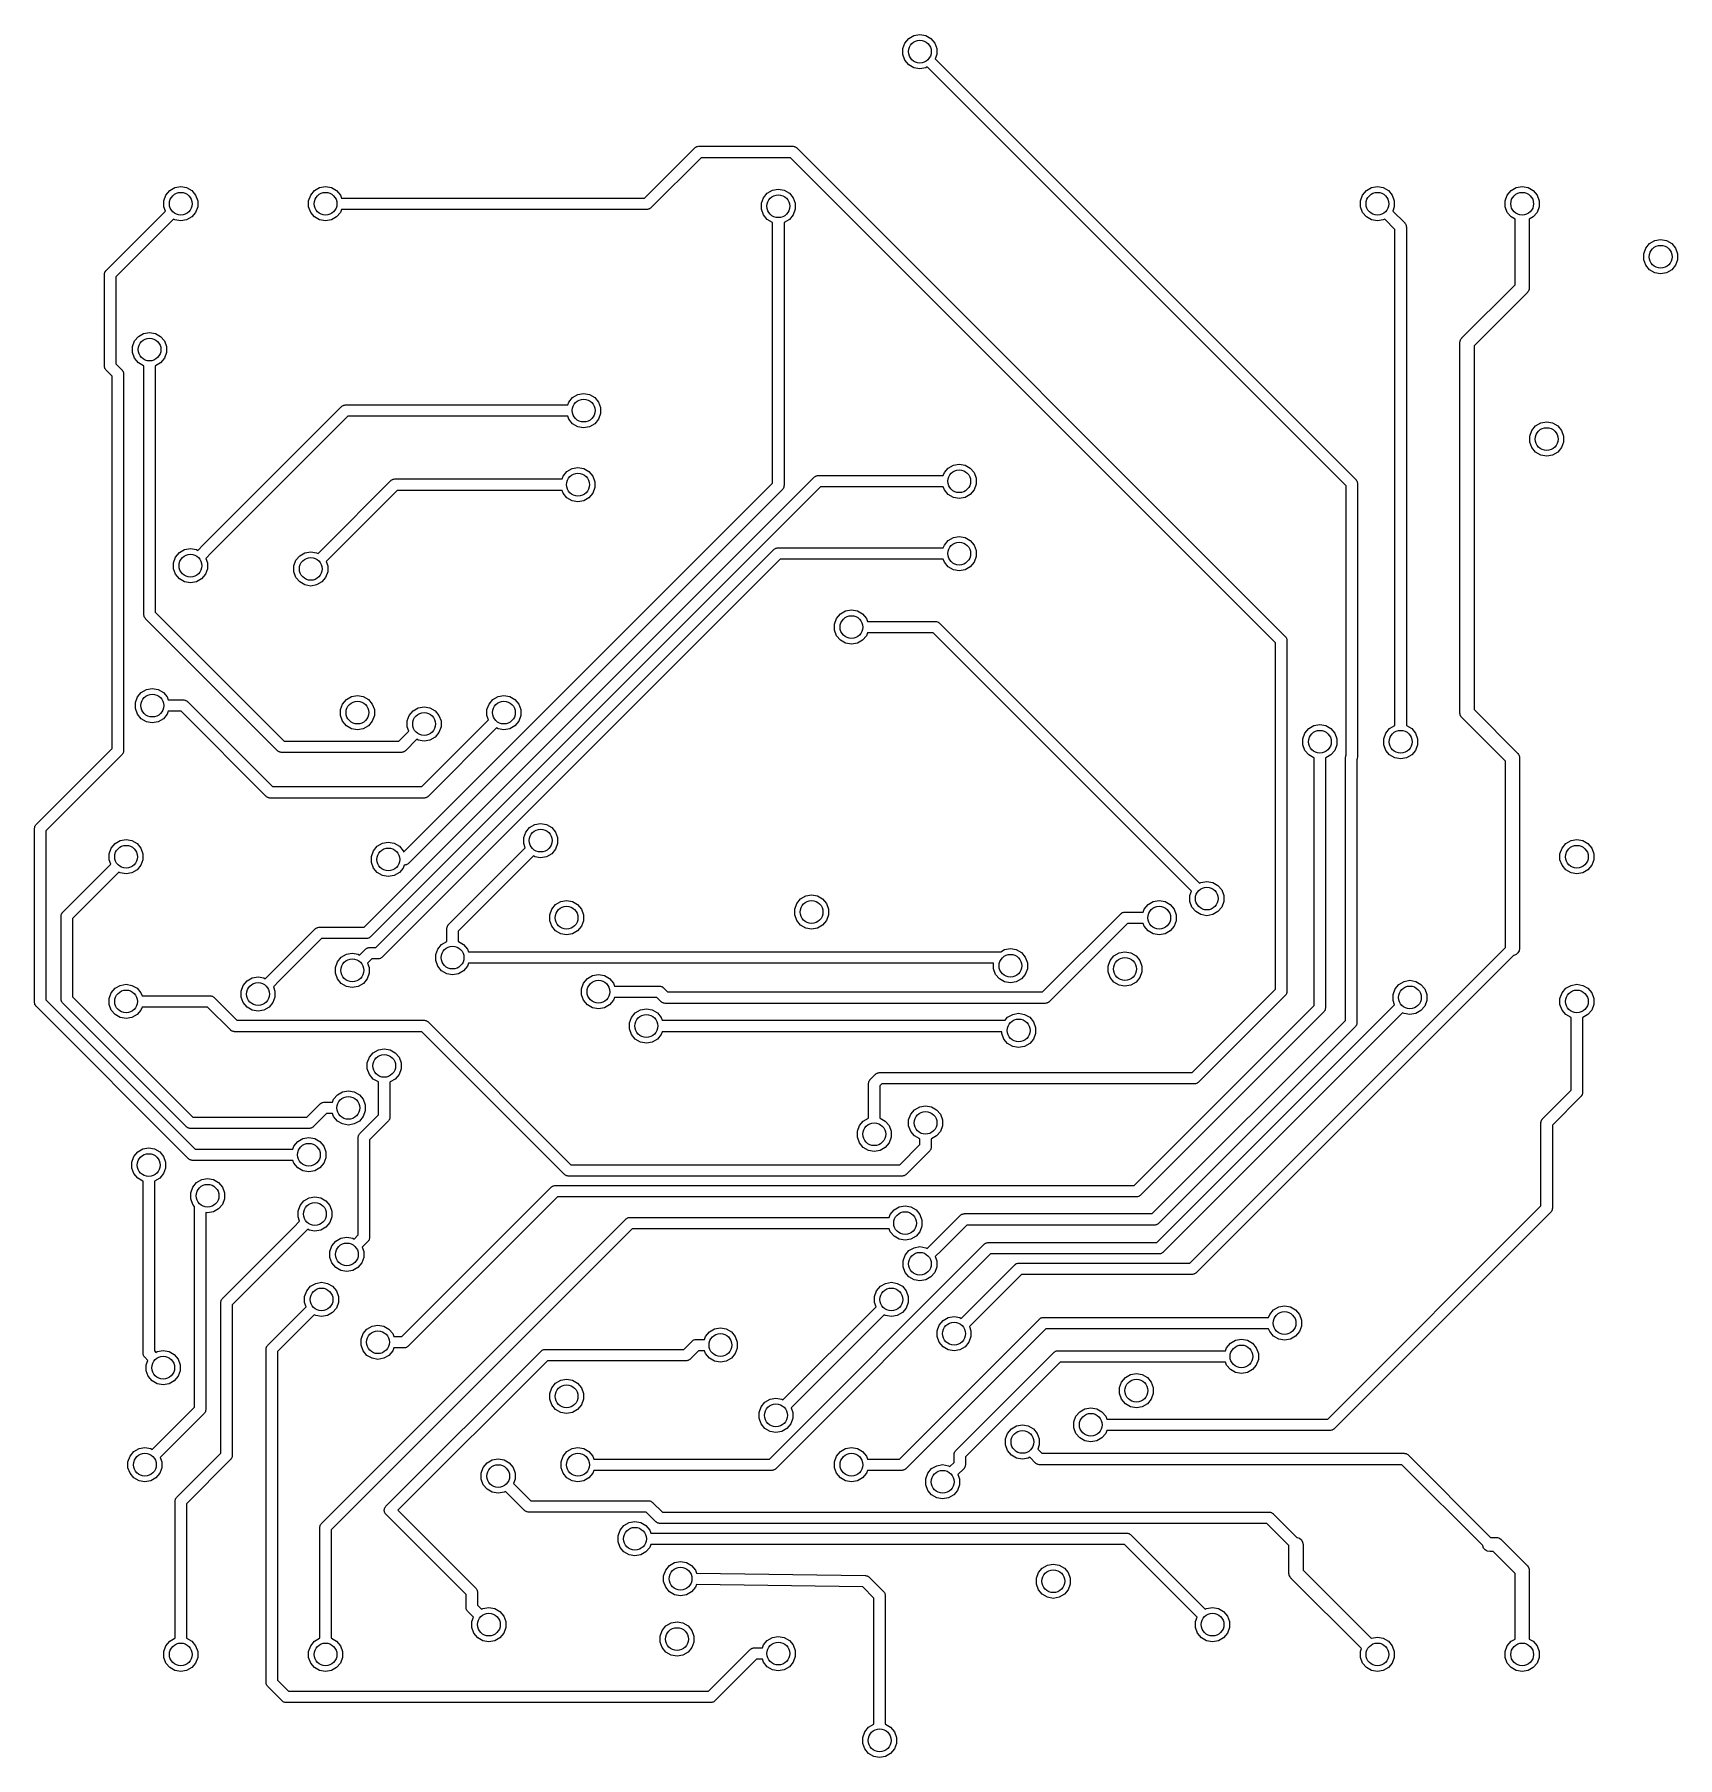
# Model space of a CAD drawing. Extents: x 0.7 to 29.5, y 0.5 to 30.7.
import ezdxf

# ---------------------------------------------------------------- set-up
doc = ezdxf.new("R2010")
doc.units = 0
doc.header["$MEASUREMENT"] = 0
doc.layers.add('BLACK', color=7, linetype='CONTINUOUS')

msp = doc.modelspace()

# ---------------------------------------------------------------- linework, layer by layer
at = {"layer": 'Black'}
for p, q in [((15.9034, 30.4523), (15.9392, 30.5506)), ((15.9392, 30.5506), (16.0064, 30.6307)), ((16.0064, 30.6307), (16.097, 30.683)), ((16.097, 30.683), (16.2, 30.7011)), ((16.2, 30.7011), (16.303, 30.683)), ((16.303, 30.683), (16.3936, 30.6307)), ((16.3936, 30.6307), (16.4608, 30.5506)), ((16.4608, 30.5506), (16.4966, 30.4523)), ((15.9034, 30.3477), (15.9034, 30.4523)), ((15.9392, 30.2494), (15.9034, 30.3477)), ((16.0064, 30.1693), (15.9392, 30.2494)), ((16.4966, 30.3477), (16.4691, 30.2723)), ((16.4691, 30.2723), (23.8502, 22.8912)), ((16.4966, 30.4523), (16.4966, 30.3477)), ((16.097, 30.117), (16.0064, 30.1693)), ((16.2, 30.0989), (16.097, 30.117)), ((16.303, 30.117), (16.2, 30.0989)), ((16.3274, 30.1311), (16.303, 30.117)), ((23.6795, 22.7791), (16.3274, 30.1311)), ((12.266, 28.7216), (12.2767, 28.7291)), ((12.2767, 28.7291), (12.281, 28.7303)), ((12.281, 28.7303), (12.2848, 28.7325)), ((12.2848, 28.7325), (12.2977, 28.7347)), ((12.2977, 28.7347), (12.3103, 28.7381)), ((12.3103, 28.7381), (12.3147, 28.7377)), ((12.3147, 28.7377), (12.319, 28.7385)), ((12.319, 28.7385), (13.97, 28.7385)), ((13.97, 28.7385), (13.9743, 28.7377)), ((13.9743, 28.7377), (13.9787, 28.7381)), ((13.9787, 28.7381), (13.9913, 28.7347)), ((13.9913, 28.7347), (14.0042, 28.7325)), ((14.0042, 28.7325), (14.008, 28.7303)), ((14.008, 28.7303), (14.0123, 28.7291)), ((14.0123, 28.7291), (14.023, 28.7216)), ((11.3691, 27.83), (12.2483, 28.7092)), ((12.3604, 28.5385), (11.4812, 27.6593)), ((12.2483, 28.7092), (12.2519, 28.7117)), ((12.2519, 28.7117), (12.2547, 28.7151)), ((12.2547, 28.7151), (12.266, 28.7216)), ((13.9286, 28.5385), (12.3604, 28.5385)), ((22.4425, 20.0246), (13.9286, 28.5385)), ((14.023, 28.7216), (14.0343, 28.7151)), ((14.0343, 28.7151), (14.0371, 28.7117)), ((14.0371, 28.7117), (14.0407, 28.7092)), ((14.0407, 28.7092), (22.6132, 20.1367)), ((2.93343, 27.7823), (2.9692, 27.8806)), ((2.9692, 27.8806), (3.03643, 27.9607)), ((3.03643, 27.9607), (3.127, 28.013)), ((3.127, 28.013), (3.23, 28.0311)), ((3.23, 28.0311), (3.333, 28.013)), ((3.333, 28.013), (3.42357, 27.9607)), ((3.42357, 27.9607), (3.4908, 27.8806)), ((3.4908, 27.8806), (3.52657, 27.7823)), ((5.47343, 27.7823), (5.5092, 27.8806)), ((5.5092, 27.8806), (5.57643, 27.9607)), ((5.57643, 27.9607), (5.667, 28.013)), ((5.667, 28.013), (5.77, 28.0311)), ((5.77, 28.0311), (5.873, 28.013)), ((5.873, 28.013), (5.96357, 27.9607)), ((5.96357, 27.9607), (6.0308, 27.8806)), ((6.0308, 27.8806), (6.04921, 27.83)), ((6.04921, 27.83), (11.3691, 27.83)), ((13.4194, 27.7383), (13.4552, 27.8366)), ((13.4552, 27.8366), (13.5224, 27.9167)), ((13.5224, 27.9167), (13.613, 27.969)), ((13.613, 27.969), (13.716, 27.9871)), ((13.716, 27.9871), (13.819, 27.969)), ((13.819, 27.969), (13.9096, 27.9167)), ((13.9096, 27.9167), (13.9768, 27.8366)), ((13.9768, 27.8366), (14.0126, 27.7383)), ((23.9334, 27.7823), (23.9692, 27.8806)), ((23.9692, 27.8806), (24.0364, 27.9607)), ((24.0364, 27.9607), (24.127, 28.013)), ((24.127, 28.013), (24.23, 28.0311)), ((24.23, 28.0311), (24.333, 28.013)), ((24.333, 28.013), (24.4236, 27.9607)), ((24.4236, 27.9607), (24.4908, 27.8806)), ((24.4908, 27.8806), (24.5266, 27.7823)), ((26.4734, 27.7823), (26.5092, 27.8806)), ((26.5092, 27.8806), (26.5764, 27.9607)), ((26.5764, 27.9607), (26.667, 28.013)), ((26.667, 28.013), (26.77, 28.0311)), ((26.77, 28.0311), (26.873, 28.013)), ((26.873, 28.013), (26.9636, 27.9607)), ((26.9636, 27.9607), (27.0308, 27.8806)), ((27.0308, 27.8806), (27.0666, 27.7823)), ((1.91929, 26.5607), (2.96088, 27.6023)), ((2.93343, 27.6777), (2.93343, 27.7823)), ((2.96088, 27.6023), (2.93343, 27.6777)), ((3.4908, 27.5794), (3.42357, 27.4993)), ((3.52657, 27.6777), (3.4908, 27.5794)), ((3.52657, 27.7823), (3.52657, 27.6777)), ((5.47343, 27.6777), (5.47343, 27.7823)), ((5.5092, 27.5794), (5.47343, 27.6777)), ((5.57643, 27.4993), (5.5092, 27.5794)), ((6.0308, 27.5794), (5.96357, 27.4993)), ((6.04921, 27.63), (6.0308, 27.5794)), ((11.4105, 27.63), (6.04921, 27.63)), ((11.4148, 27.6308), (11.4105, 27.63)), ((11.4192, 27.6304), (11.4148, 27.6308)), ((11.4318, 27.6338), (11.4192, 27.6304)), ((11.4447, 27.636), (11.4318, 27.6338)), ((11.4485, 27.6382), (11.4447, 27.636)), ((11.4528, 27.6394), (11.4485, 27.6382)), ((11.4635, 27.6469), (11.4528, 27.6394)), ((11.4748, 27.6534), (11.4635, 27.6469)), ((11.4776, 27.6568), (11.4748, 27.6534)), ((11.4812, 27.6593), (11.4776, 27.6568)), ((13.4194, 27.6337), (13.4194, 27.7383)), ((13.4552, 27.5354), (13.4194, 27.6337)), ((13.5224, 27.4553), (13.4552, 27.5354)), ((13.9768, 27.5354), (13.9096, 27.4553)), ((14.0126, 27.6337), (13.9768, 27.5354)), ((14.0126, 27.7383), (14.0126, 27.6337)), ((23.9334, 27.6777), (23.9334, 27.7823)), ((23.9692, 27.5794), (23.9334, 27.6777)), ((24.0364, 27.4993), (23.9692, 27.5794)), ((24.5266, 27.6777), (24.4991, 27.6023)), ((24.4991, 27.6023), (24.7087, 27.3927)), ((24.5266, 27.7823), (24.5266, 27.6777)), ((26.4734, 27.6777), (26.4734, 27.7823)), ((26.5092, 27.5794), (26.4734, 27.6777)), ((26.5764, 27.4993), (26.5092, 27.5794)), ((27.0308, 27.5794), (26.9636, 27.4993)), ((27.0666, 27.6777), (27.0308, 27.5794)), ((27.0666, 27.7823), (27.0666, 27.6777)), ((3.10255, 27.4611), (2.09, 26.4486)), ((3.127, 27.447), (3.10255, 27.4611)), ((3.23, 27.4289), (3.127, 27.447)), ((3.333, 27.447), (3.23, 27.4289)), ((3.42357, 27.4993), (3.333, 27.447)), ((5.667, 27.447), (5.57643, 27.4993)), ((5.77, 27.4289), (5.667, 27.447)), ((5.873, 27.447), (5.77, 27.4289)), ((5.96357, 27.4993), (5.873, 27.447)), ((13.613, 27.403), (13.5224, 27.4553)), ((13.616, 27.4025), (13.613, 27.403)), ((13.616, 22.8249), (13.616, 27.4025)), ((13.819, 27.403), (13.816, 27.4025)), ((13.816, 27.4025), (13.816, 22.7835)), ((13.9096, 27.4553), (13.819, 27.403)), ((24.127, 27.447), (24.0364, 27.4993)), ((24.23, 27.4289), (24.127, 27.447)), ((24.333, 27.447), (24.23, 27.4289)), ((24.3574, 27.4611), (24.333, 27.447)), ((24.538, 27.2806), (24.3574, 27.4611)), ((24.538, 18.5715), (24.538, 27.2806)), ((24.7087, 27.3927), (24.7112, 27.3891)), ((24.7112, 27.3891), (24.7146, 27.3863)), ((24.7146, 27.3863), (24.7211, 27.375)), ((24.7211, 27.375), (24.7286, 27.3643)), ((24.7286, 27.3643), (24.7298, 27.36)), ((24.7298, 27.36), (24.732, 27.3562)), ((24.732, 27.3562), (24.7342, 27.3433)), ((24.7342, 27.3433), (24.7376, 27.3307)), ((24.7376, 27.3307), (24.7372, 27.3263)), ((24.7372, 27.3263), (24.738, 27.322)), ((24.738, 27.322), (24.738, 18.5715)), ((26.645, 27.4597), (26.5764, 27.4993)), ((26.645, 26.309), (26.645, 27.4597)), ((26.9636, 27.4993), (26.895, 27.4597)), ((26.895, 27.4597), (26.895, 26.2572)), ((28.9034, 26.8523), (28.9392, 26.9506)), ((28.9392, 26.9506), (29.0064, 27.0307)), ((29.0064, 27.0307), (29.097, 27.083)), ((29.097, 27.083), (29.2, 27.1011)), ((29.2, 27.1011), (29.303, 27.083)), ((29.303, 27.083), (29.3936, 27.0307)), ((29.3936, 27.0307), (29.4608, 26.9506)), ((29.4608, 26.9506), (29.4966, 26.8523)), ((28.9034, 26.7477), (28.9034, 26.8523)), ((28.9392, 26.6494), (28.9034, 26.7477)), ((29.0064, 26.5693), (28.9392, 26.6494)), ((29.4608, 26.6494), (29.3936, 26.5693)), ((29.4966, 26.7477), (29.4608, 26.6494)), ((29.4966, 26.8523), (29.4966, 26.7477)), ((1.89, 26.49), (1.89076, 26.4943)), ((1.89, 24.882), (1.89, 26.49)), ((1.89038, 26.4987), (1.89376, 26.5113)), ((1.89076, 26.4943), (1.89038, 26.4987)), ((1.89376, 26.5113), (1.89603, 26.5242)), ((1.89603, 26.5242), (1.89823, 26.528)), ((1.89823, 26.528), (1.89937, 26.5323)), ((1.89937, 26.5323), (1.90686, 26.543)), ((1.90686, 26.543), (1.91339, 26.5543)), ((1.91339, 26.5543), (1.91676, 26.5571)), ((1.91676, 26.5571), (1.91929, 26.5607)), ((2.09, 26.4486), (2.09, 24.9234)), ((29.097, 26.517), (29.0064, 26.5693)), ((29.2, 26.4989), (29.097, 26.517)), ((29.303, 26.517), (29.2, 26.4989)), ((29.3936, 26.5693), (29.303, 26.517)), ((25.7116, 25.3756), (26.645, 26.309)), ((26.8584, 26.1688), (25.925, 25.2355)), ((26.8615, 26.1734), (26.8584, 26.1688)), ((26.8658, 26.1769), (26.8615, 26.1734)), ((26.8739, 26.191), (26.8658, 26.1769)), ((26.8833, 26.2044), (26.8739, 26.191)), ((26.8847, 26.2097), (26.8833, 26.2044)), ((26.8875, 26.2145), (26.8847, 26.2097)), ((26.8903, 26.2306), (26.8875, 26.2145)), ((26.8945, 26.2463), (26.8903, 26.2306)), ((26.895, 26.2572), (26.894, 26.2518)), ((26.894, 26.2518), (26.8945, 26.2463)), ((2.42028, 25.322), (2.48751, 25.4021)), ((2.48751, 25.4021), (2.57809, 25.4544)), ((2.57809, 25.4544), (2.68108, 25.4726)), ((2.68108, 25.4726), (2.78408, 25.4544)), ((2.78408, 25.4544), (2.87466, 25.4021)), ((2.87466, 25.4021), (2.94189, 25.322)), ((2.38451, 25.2237), (2.42028, 25.322)), ((2.38451, 25.1191), (2.38451, 25.2237)), ((2.42028, 25.0209), (2.38451, 25.1191)), ((2.94189, 25.322), (2.97766, 25.2237)), ((2.97766, 25.1191), (2.94189, 25.0209)), ((2.97766, 25.2237), (2.97766, 25.1191)), ((25.675, 25.2872), (25.676, 25.2927)), ((25.675, 18.8), (25.675, 25.2872)), ((25.6755, 25.2981), (25.6797, 25.3139)), ((25.676, 25.2927), (25.6755, 25.2981)), ((25.6797, 25.3139), (25.6825, 25.33)), ((25.6825, 25.33), (25.6853, 25.3348)), ((25.6853, 25.3348), (25.6867, 25.3401)), ((25.6867, 25.3401), (25.6961, 25.3534)), ((25.6961, 25.3534), (25.7042, 25.3676)), ((25.7042, 25.3676), (25.7085, 25.3711)), ((25.7085, 25.3711), (25.7116, 25.3756)), ((25.925, 25.2355), (25.925, 18.8518)), ((1.89076, 24.8777), (1.89, 24.882)), ((1.89038, 24.8733), (1.89076, 24.8777)), ((1.89376, 24.8607), (1.89038, 24.8733)), ((1.89603, 24.8478), (1.89376, 24.8607)), ((1.89823, 24.844), (1.89603, 24.8478)), ((1.89937, 24.8397), (1.89823, 24.844)), ((1.90686, 24.829), (1.89937, 24.8397)), ((1.91339, 24.8177), (1.90686, 24.829)), ((1.91676, 24.8149), (1.91339, 24.8177)), ((1.91929, 24.8113), (1.91676, 24.8149)), ((2.02649, 24.7041), (1.91929, 24.8113)), ((2.09, 24.9234), (2.1972, 24.8162)), ((2.1972, 24.8162), (2.19973, 24.8126)), ((2.19973, 24.8126), (2.20309, 24.8098)), ((2.20309, 24.8098), (2.20962, 24.7985)), ((2.20962, 24.7985), (2.21712, 24.7878)), ((2.48751, 24.9407), (2.42028, 25.0209)), ((2.57809, 24.8884), (2.48751, 24.9407)), ((2.58108, 24.8879), (2.57809, 24.8884)), ((2.58108, 20.5189), (2.58108, 24.8879)), ((2.78408, 24.8884), (2.78109, 24.8879)), ((2.78109, 24.8879), (2.78109, 20.5603)), ((2.87466, 24.9407), (2.78408, 24.8884)), ((2.94189, 25.0209), (2.87466, 24.9407)), ((2.02649, 18.1699), (2.02649, 24.7041)), ((2.21712, 24.7878), (2.21826, 24.7835)), ((2.21826, 24.7835), (2.22046, 24.7797)), ((2.22046, 24.7797), (2.22273, 24.7668)), ((2.22273, 24.7668), (2.22611, 24.7542)), ((2.22611, 24.7542), (2.22573, 24.7498)), ((2.22573, 24.7498), (2.22649, 24.7455)), ((2.22649, 24.7455), (2.22649, 18.1285)), ((6.08398, 24.1918), (6.08779, 24.194)), ((6.08779, 24.194), (6.10065, 24.1962)), ((6.10065, 24.1962), (6.11327, 24.1996)), ((6.11327, 24.1996), (6.11766, 24.1992)), ((6.11766, 24.1992), (6.12199, 24.2)), ((6.12199, 24.2), (10.0208, 24.2)), ((10.0208, 24.2), (10.0392, 24.2506)), ((10.0392, 24.2506), (10.1064, 24.3307)), ((10.1064, 24.3307), (10.197, 24.383)), ((10.197, 24.383), (10.3, 24.4011)), ((10.3, 24.4011), (10.403, 24.383)), ((10.403, 24.383), (10.4936, 24.3307)), ((10.4936, 24.3307), (10.5608, 24.2506)), ((10.5608, 24.2506), (10.5966, 24.1523)), ((3.62929, 21.7487), (6.05128, 24.1707)), ((6.16341, 24), (3.77071, 21.6073)), ((6.05128, 24.1707), (6.05488, 24.1732)), ((6.05488, 24.1732), (6.05771, 24.1766)), ((6.05771, 24.1766), (6.06903, 24.1831)), ((6.06903, 24.1831), (6.07973, 24.1906)), ((6.07973, 24.1906), (6.08398, 24.1918)), ((10.0208, 24), (6.16341, 24)), ((10.0392, 23.9494), (10.0208, 24)), ((10.1064, 23.8693), (10.0392, 23.9494)), ((10.5608, 23.9494), (10.4936, 23.8693)), ((10.5966, 24.0477), (10.5608, 23.9494)), ((10.5966, 24.1523), (10.5966, 24.0477)), ((27.097, 23.883), (27.2, 23.9011)), ((27.2, 23.9011), (27.303, 23.883)), ((10.197, 23.817), (10.1064, 23.8693)), ((10.3, 23.7989), (10.197, 23.817)), ((10.403, 23.817), (10.3, 23.7989)), ((10.4936, 23.8693), (10.403, 23.817)), ((26.9034, 23.6523), (26.9392, 23.7506)), ((26.9034, 23.5477), (26.9034, 23.6523)), ((26.9392, 23.7506), (27.0064, 23.8307)), ((27.0064, 23.8307), (27.097, 23.883)), ((27.303, 23.883), (27.3936, 23.8307)), ((27.3936, 23.8307), (27.4608, 23.7506)), ((27.4608, 23.7506), (27.4966, 23.6523)), ((27.4966, 23.6523), (27.4966, 23.5477)), ((26.9392, 23.4494), (26.9034, 23.5477)), ((27.0064, 23.3693), (26.9392, 23.4494)), ((27.097, 23.317), (27.0064, 23.3693)), ((27.2, 23.2989), (27.097, 23.317)), ((27.303, 23.317), (27.2, 23.2989)), ((27.3936, 23.3693), (27.303, 23.317)), ((27.4608, 23.4494), (27.3936, 23.3693)), ((27.4966, 23.5477), (27.4608, 23.4494)), ((9.9392, 22.9506), (10.0064, 23.0307)), ((10.0064, 23.0307), (10.097, 23.083)), ((10.097, 23.083), (10.2, 23.1011)), ((10.2, 23.1011), (10.303, 23.083)), ((10.303, 23.083), (10.3936, 23.0307)), ((10.3936, 23.0307), (10.4608, 22.9506)), ((16.6118, 22.96), (16.6302, 23.0106)), ((16.6302, 23.0106), (16.6974, 23.0907)), ((16.6974, 23.0907), (16.788, 23.143)), ((16.788, 23.143), (16.891, 23.1611)), ((16.891, 23.1611), (16.994, 23.143)), ((16.994, 23.143), (17.0846, 23.0907)), ((17.0846, 23.0907), (17.1518, 23.0106)), ((17.1518, 23.0106), (17.1876, 22.9123)), ((5.7403, 21.6933), (6.91766, 22.8707)), ((7.02979, 22.7), (5.88172, 21.5519)), ((6.44616, 15.0331), (14.3438, 22.9307)), ((14.4559, 22.76), (6.55829, 14.8624)), ((6.91766, 22.8707), (6.92126, 22.8732)), ((6.92126, 22.8732), (6.92409, 22.8766)), ((6.92409, 22.8766), (6.93541, 22.8831)), ((6.93541, 22.8831), (6.94611, 22.8906)), ((6.94611, 22.8906), (6.95036, 22.8918)), ((6.95036, 22.8918), (6.95417, 22.894)), ((6.95417, 22.894), (6.96704, 22.8962)), ((6.96704, 22.8962), (6.97965, 22.8996)), ((6.97965, 22.8996), (6.98403, 22.8992)), ((6.98403, 22.8992), (6.98837, 22.9)), ((6.98837, 22.9), (9.92079, 22.9)), ((9.92079, 22.7), (7.02979, 22.7)), ((7.14112, 16.35), (13.616, 22.8249)), ((13.7867, 22.7128), (7.22555, 16.1516)), ((9.92079, 22.9), (9.9392, 22.9506)), ((9.9392, 22.6494), (9.92079, 22.7)), ((10.4608, 22.9506), (10.4966, 22.8523)), ((10.4966, 22.7477), (10.4608, 22.6494)), ((10.4966, 22.8523), (10.4966, 22.7477)), ((13.7892, 22.7164), (13.7867, 22.7128)), ((13.7926, 22.7192), (13.7892, 22.7164)), ((13.7991, 22.7305), (13.7926, 22.7192)), ((13.8066, 22.7412), (13.7991, 22.7305)), ((13.8078, 22.7455), (13.8066, 22.7412)), ((13.81, 22.7493), (13.8078, 22.7455)), ((13.8122, 22.7622), (13.81, 22.7493)), ((13.8156, 22.7748), (13.8122, 22.7622)), ((13.816, 22.7835), (13.8152, 22.7792)), ((13.8152, 22.7792), (13.8156, 22.7748)), ((14.3438, 22.9307), (14.3474, 22.9332)), ((14.3474, 22.9332), (14.3502, 22.9366)), ((14.3502, 22.9366), (14.3615, 22.9431)), ((14.3615, 22.9431), (14.3722, 22.9506)), ((14.3722, 22.9506), (14.3765, 22.9518)), ((14.3765, 22.9518), (14.3803, 22.954)), ((14.3803, 22.954), (14.3932, 22.9562)), ((14.3932, 22.9562), (14.4058, 22.9596)), ((14.4058, 22.9596), (14.4102, 22.9592)), ((14.4102, 22.9592), (14.4145, 22.96)), ((14.4145, 22.96), (16.6118, 22.96)), ((16.6118, 22.76), (14.4559, 22.76)), ((16.6302, 22.7094), (16.6118, 22.76)), ((16.6974, 22.6293), (16.6302, 22.7094)), ((17.1518, 22.7094), (17.0846, 22.6293)), ((17.1876, 22.8077), (17.1518, 22.7094)), ((17.1876, 22.9123), (17.1876, 22.8077)), ((23.6795, 18.0524), (23.6795, 22.7791)), ((23.8502, 22.8912), (23.8527, 22.8876)), ((23.8527, 22.8876), (23.8561, 22.8848)), ((23.8561, 22.8848), (23.8626, 22.8735)), ((23.8626, 22.8735), (23.8701, 22.8628)), ((23.8701, 22.8628), (23.8713, 22.8585)), ((23.8713, 22.8585), (23.8735, 22.8547)), ((23.8735, 22.8547), (23.8758, 22.8418)), ((23.8758, 22.8418), (23.8791, 22.8292)), ((23.8791, 22.8292), (23.8787, 22.8248)), ((23.8787, 22.8248), (23.8795, 22.8205)), ((23.8795, 22.8205), (23.8795, 18.0192)), ((10.0064, 22.5693), (9.9392, 22.6494)), ((10.097, 22.517), (10.0064, 22.5693)), ((10.2, 22.4989), (10.097, 22.517)), ((10.303, 22.517), (10.2, 22.4989)), ((10.3936, 22.5693), (10.303, 22.517)), ((10.4608, 22.6494), (10.3936, 22.5693)), ((16.788, 22.577), (16.6974, 22.6293)), ((16.891, 22.5589), (16.788, 22.577)), ((16.994, 22.577), (16.891, 22.5589)), ((17.0846, 22.6293), (16.994, 22.577)), ((16.6302, 21.7406), (16.6974, 21.8207)), ((16.6974, 21.8207), (16.788, 21.873)), ((16.788, 21.873), (16.891, 21.8911)), ((16.891, 21.8911), (16.994, 21.873)), ((16.994, 21.873), (17.0846, 21.8207)), ((17.0846, 21.8207), (17.1518, 21.7406)), ((3.10343, 21.4303), (3.1392, 21.5286)), ((3.1392, 21.5286), (3.20643, 21.6087)), ((3.20643, 21.6087), (3.297, 21.661)), ((3.297, 21.661), (3.4, 21.6792)), ((3.4, 21.6792), (3.503, 21.661)), ((3.503, 21.661), (3.52745, 21.6469)), ((3.52745, 21.6469), (3.62929, 21.7487)), ((3.62929, 21.7487), (3.62929, 21.7487)), ((3.77071, 21.6073), (3.66912, 21.5057)), ((3.66912, 21.5057), (3.69657, 21.4303)), ((3.77071, 21.6073), (3.77071, 21.6073)), ((5.21444, 21.3749), (5.25021, 21.4732)), ((5.25021, 21.4732), (5.31743, 21.5533)), ((5.31743, 21.5533), (5.40801, 21.6056)), ((5.40801, 21.6056), (5.51101, 21.6238)), ((5.51101, 21.6238), (5.61401, 21.6056)), ((5.61401, 21.6056), (5.63846, 21.5915)), ((5.63846, 21.5915), (5.74029, 21.6933)), ((5.74029, 21.6933), (5.7403, 21.6933)), ((5.88171, 21.5519), (5.78013, 21.4503)), ((5.88172, 21.5519), (5.88171, 21.5519)), ((6.65068, 14.6761), (13.6353, 21.6607)), ((13.7474, 21.49), (6.76282, 14.5054)), ((13.6353, 21.6607), (13.6389, 21.6632)), ((13.6389, 21.6632), (13.6417, 21.6666)), ((13.6417, 21.6666), (13.653, 21.6731)), ((13.653, 21.6731), (13.6637, 21.6806)), ((13.6637, 21.6806), (13.668, 21.6818)), ((13.668, 21.6818), (13.6718, 21.684)), ((13.6718, 21.684), (13.6846, 21.6862)), ((13.6846, 21.6862), (13.6973, 21.6896)), ((13.6973, 21.6896), (13.7017, 21.6892)), ((13.7017, 21.6892), (13.706, 21.69)), ((13.706, 21.69), (16.6118, 21.69)), ((16.6118, 21.49), (13.7474, 21.49)), ((16.6118, 21.69), (16.6302, 21.7406)), ((16.6302, 21.4394), (16.6118, 21.49)), ((17.1518, 21.7406), (17.1876, 21.6423)), ((17.1876, 21.5377), (17.1518, 21.4394)), ((17.1876, 21.6423), (17.1876, 21.5377)), ((3.10343, 21.3257), (3.10343, 21.4303)), ((3.1392, 21.2274), (3.10343, 21.3257)), ((3.20643, 21.1473), (3.1392, 21.2274)), ((3.6608, 21.2274), (3.59357, 21.1473)), ((3.69657, 21.3257), (3.6608, 21.2274)), ((3.69657, 21.4303), (3.69657, 21.3257)), ((5.21444, 21.2703), (5.21444, 21.3749)), ((5.25021, 21.1721), (5.21444, 21.2703)), ((5.31743, 21.0919), (5.25021, 21.1721)), ((5.77181, 21.1721), (5.70458, 21.0919)), ((5.80758, 21.2703), (5.77181, 21.1721)), ((5.78013, 21.4503), (5.80758, 21.3749)), ((5.80758, 21.3749), (5.80758, 21.2703)), ((16.6974, 21.3593), (16.6302, 21.4394)), ((16.788, 21.307), (16.6974, 21.3593)), ((16.891, 21.2889), (16.788, 21.307)), ((16.994, 21.307), (16.891, 21.2889)), ((17.0846, 21.3593), (16.994, 21.307)), ((17.1518, 21.4394), (17.0846, 21.3593)), ((3.297, 21.095), (3.20643, 21.1473)), ((3.4, 21.0769), (3.297, 21.095)), ((3.503, 21.095), (3.4, 21.0769)), ((3.59357, 21.1473), (3.503, 21.095)), ((5.40801, 21.0397), (5.31743, 21.0919)), ((5.51101, 21.0215), (5.40801, 21.0397)), ((5.61401, 21.0397), (5.51101, 21.0215)), ((5.70458, 21.0919), (5.61401, 21.0397)), ((14.8064, 20.5307), (14.897, 20.583)), ((14.897, 20.583), (15, 20.6011)), ((15, 20.6011), (15.103, 20.583)), ((15.103, 20.583), (15.1936, 20.5307)), ((2.58185, 20.5146), (2.58108, 20.5189)), ((2.58147, 20.5102), (2.58185, 20.5146)), ((2.58485, 20.4976), (2.58147, 20.5102)), ((2.58712, 20.4847), (2.58485, 20.4976)), ((2.58932, 20.4809), (2.58712, 20.4847)), ((2.59045, 20.4767), (2.58932, 20.4809)), ((2.59795, 20.4659), (2.59045, 20.4767)), ((2.60448, 20.4546), (2.59795, 20.4659)), ((2.60785, 20.4518), (2.60448, 20.4546)), ((2.61037, 20.4482), (2.60785, 20.4518)), ((4.92929, 18.1293), (2.61037, 20.4482)), ((2.78109, 20.5603), (5.04142, 18.3)), ((14.7034, 20.3523), (14.7392, 20.4506)), ((14.7034, 20.2477), (14.7034, 20.3523)), ((14.7392, 20.4506), (14.8064, 20.5307)), ((15.1936, 20.5307), (15.2608, 20.4506)), ((15.2608, 20.4506), (15.2792, 20.4)), ((15.2792, 20.4), (16.4728, 20.4)), ((16.4728, 20.4), (16.4771, 20.3992)), ((16.4771, 20.3992), (16.4815, 20.3996)), ((16.4815, 20.3996), (16.4941, 20.3962)), ((16.4941, 20.3962), (16.507, 20.394)), ((16.507, 20.394), (16.5108, 20.3918)), ((16.5108, 20.3918), (16.515, 20.3906)), ((16.515, 20.3906), (16.5257, 20.3831)), ((16.5257, 20.3831), (16.537, 20.3766)), ((16.537, 20.3766), (16.5399, 20.3732)), ((16.5399, 20.3732), (16.5435, 20.3707)), ((16.5435, 20.3707), (21.0067, 15.9075)), ((14.7392, 20.1494), (14.7034, 20.2477)), ((14.8064, 20.0693), (14.7392, 20.1494)), ((14.897, 20.017), (14.8064, 20.0693)), ((15, 19.9989), (14.897, 20.017)), ((15.103, 20.017), (15, 19.9989)), ((15.1936, 20.0693), (15.103, 20.017)), ((15.2608, 20.1494), (15.1936, 20.0693)), ((15.2792, 20.2), (15.2608, 20.1494)), ((16.4313, 20.2), (15.2792, 20.2)), ((20.8652, 15.7661), (16.4313, 20.2)), ((22.4425, 13.9479), (22.4425, 20.0246)), ((22.6132, 20.1367), (22.6157, 20.1331)), ((22.6157, 20.1331), (22.6191, 20.1303)), ((22.6191, 20.1303), (22.6256, 20.119)), ((22.6256, 20.119), (22.6331, 20.1083)), ((22.6331, 20.1083), (22.6343, 20.104)), ((22.6343, 20.104), (22.6365, 20.1002)), ((22.6365, 20.1002), (22.6387, 20.0873)), ((22.6387, 20.0873), (22.6421, 20.0747)), ((22.6421, 20.0747), (22.6417, 20.0703)), ((22.6417, 20.0703), (22.6425, 20.066)), ((22.6425, 20.066), (22.6425, 13.9065)), ((2.43393, 18.9753), (2.4697, 19.0736)), ((2.4697, 19.0736), (2.53693, 19.1537)), ((2.53693, 19.1537), (2.6275, 19.206)), ((2.6275, 19.206), (2.7305, 19.2241)), ((2.7305, 19.2241), (2.8335, 19.206)), ((2.8335, 19.206), (2.92407, 19.1537)), ((2.92407, 19.1537), (2.9913, 19.0736)), ((2.9913, 19.0736), (3.00971, 19.023)), ((6.13643, 19.0307), (6.227, 19.083)), ((6.227, 19.083), (6.33, 19.1011)), ((6.33, 19.1011), (6.433, 19.083)), ((6.433, 19.083), (6.52357, 19.0307)), ((8.70643, 19.0307), (8.797, 19.083)), ((8.797, 19.083), (8.9, 19.1011)), ((8.9, 19.1011), (9.003, 19.083)), ((9.003, 19.083), (9.09357, 19.0307)), ((2.43393, 18.8707), (2.43393, 18.9753)), ((2.4697, 18.7724), (2.43393, 18.8707)), ((2.53693, 18.6923), (2.4697, 18.7724)), ((2.9913, 18.7724), (2.92407, 18.6923)), ((3.00971, 18.823), (2.9913, 18.7724)), ((3.00971, 19.023), (3.277, 19.023)), ((3.23558, 18.823), (3.00971, 18.823)), ((4.72929, 17.3293), (3.23558, 18.823)), ((3.277, 19.023), (3.28133, 19.0222)), ((3.28133, 19.0222), (3.28571, 19.0226)), ((3.28571, 19.0226), (3.29833, 19.0192)), ((3.29833, 19.0192), (3.3112, 19.017)), ((3.3112, 19.017), (3.31501, 19.0148)), ((3.31501, 19.0148), (3.31926, 19.0136)), ((3.31926, 19.0136), (3.32997, 19.0061)), ((3.32997, 19.0061), (3.34128, 18.9996)), ((3.34128, 18.9996), (3.34411, 18.9962)), ((3.34411, 18.9962), (3.34771, 18.9937)), ((3.34771, 18.9937), (4.84142, 17.5)), ((6.03343, 18.8523), (6.0692, 18.9506)), ((6.03343, 18.7477), (6.03343, 18.8523)), ((6.0692, 18.9506), (6.13643, 19.0307)), ((6.52357, 19.0307), (6.5908, 18.9506)), ((6.5908, 18.9506), (6.62657, 18.8523)), ((6.62657, 18.8523), (6.62657, 18.7477)), ((7.20343, 18.6523), (7.2392, 18.7506)), ((7.2392, 18.7506), (7.30643, 18.8307)), ((7.30643, 18.8307), (7.397, 18.883)), ((7.397, 18.883), (7.5, 18.9011)), ((7.5, 18.9011), (7.603, 18.883)), ((7.603, 18.883), (7.69357, 18.8307)), ((7.69357, 18.8307), (7.7608, 18.7506)), ((7.7608, 18.7506), (7.79657, 18.6523)), ((8.60343, 18.8523), (8.6392, 18.9506)), ((8.60343, 18.7477), (8.60343, 18.8523)), ((8.6392, 18.9506), (8.70643, 19.0307)), ((9.09357, 19.0307), (9.1608, 18.9506)), ((9.1608, 18.9506), (9.19657, 18.8523)), ((9.19657, 18.8523), (9.19657, 18.7477)), ((25.676, 18.7946), (25.675, 18.8)), ((25.6755, 18.7891), (25.676, 18.7946)), ((25.6797, 18.7733), (25.6755, 18.7891)), ((25.6825, 18.7572), (25.6797, 18.7733)), ((25.6853, 18.7525), (25.6825, 18.7572)), ((25.6867, 18.7472), (25.6853, 18.7525)), ((25.925, 18.8518), (26.6884, 18.0884)), ((2.6275, 18.64), (2.53693, 18.6923)), ((2.7305, 18.6219), (2.6275, 18.64)), ((2.8335, 18.64), (2.7305, 18.6219)), ((2.92407, 18.6923), (2.8335, 18.64)), ((6.0692, 18.6494), (6.03343, 18.7477)), ((6.13643, 18.5693), (6.0692, 18.6494)), ((6.227, 18.517), (6.13643, 18.5693)), ((6.33, 18.4989), (6.227, 18.517)), ((6.433, 18.517), (6.33, 18.4989)), ((6.52357, 18.5693), (6.433, 18.517)), ((6.5908, 18.6494), (6.52357, 18.5693)), ((6.62657, 18.7477), (6.5908, 18.6494)), ((7.05858, 18.3), (7.23088, 18.4723)), ((7.20343, 18.5477), (7.20343, 18.6523)), ((7.23088, 18.4723), (7.20343, 18.5477)), ((7.45858, 17.5), (8.63088, 18.6723)), ((8.77255, 18.5311), (7.57071, 17.3293)), ((7.7608, 18.4494), (7.69357, 18.3693)), ((7.79657, 18.5477), (7.7608, 18.4494)), ((7.79657, 18.6523), (7.79657, 18.5477)), ((8.63088, 18.6723), (8.60343, 18.7477)), ((8.797, 18.517), (8.77255, 18.5311)), ((8.9, 18.4989), (8.797, 18.517)), ((9.003, 18.517), (8.9, 18.4989)), ((9.09357, 18.5693), (9.003, 18.517)), ((9.1608, 18.6494), (9.09357, 18.5693)), ((9.19657, 18.7477), (9.1608, 18.6494)), ((22.9587, 18.4386), (23.0259, 18.5187)), ((23.0259, 18.5187), (23.1165, 18.571)), ((23.1165, 18.571), (23.2195, 18.5891)), ((23.2195, 18.5891), (23.3225, 18.571)), ((23.3225, 18.571), (23.4131, 18.5187)), ((23.4131, 18.5187), (23.4803, 18.4386)), ((24.3772, 18.4386), (24.4444, 18.5187)), ((24.4444, 18.5187), (24.535, 18.571)), ((24.535, 18.571), (24.538, 18.5715)), ((24.738, 18.5715), (24.741, 18.571)), ((24.741, 18.571), (24.8316, 18.5187)), ((24.8316, 18.5187), (24.8988, 18.4386)), ((25.6961, 18.7338), (25.6867, 18.7472)), ((25.7042, 18.7197), (25.6961, 18.7338)), ((25.7085, 18.7161), (25.7042, 18.7197)), ((25.7116, 18.7116), (25.7085, 18.7161)), ((26.475, 17.9482), (25.7116, 18.7116)), ((0.69129, 16.8347), (2.02649, 18.1699)), ((5.04142, 18.3), (7.05858, 18.3)), ((7.37255, 18.3311), (7.17071, 18.1293)), ((7.397, 18.317), (7.37255, 18.3311)), ((7.5, 18.2989), (7.397, 18.317)), ((7.603, 18.317), (7.5, 18.2989)), ((7.69357, 18.3693), (7.603, 18.317)), ((22.9229, 18.3403), (22.9587, 18.4386)), ((22.9229, 18.2357), (22.9229, 18.3403)), ((22.9587, 18.1374), (22.9229, 18.2357)), ((23.4803, 18.4386), (23.5161, 18.3403)), ((23.5161, 18.2357), (23.4803, 18.1374)), ((23.5161, 18.3403), (23.5161, 18.2357)), ((24.3414, 18.3403), (24.3772, 18.4386)), ((24.3414, 18.2357), (24.3414, 18.3403)), ((24.3772, 18.1374), (24.3414, 18.2357)), ((24.8988, 18.4386), (24.9346, 18.3403)), ((24.9346, 18.2357), (24.8988, 18.1374)), ((24.9346, 18.3403), (24.9346, 18.2357)), ((2.1972, 18.0578), (0.862, 16.7226)), ((2.19972, 18.0614), (2.1972, 18.0578)), ((2.20309, 18.0642), (2.19972, 18.0614)), ((2.20962, 18.0755), (2.20309, 18.0642)), ((2.21712, 18.0862), (2.20962, 18.0755)), ((2.21826, 18.0905), (2.21712, 18.0862)), ((2.22046, 18.0943), (2.21826, 18.0905)), ((2.22273, 18.1072), (2.22046, 18.0943)), ((2.22611, 18.1198), (2.22273, 18.1072)), ((2.22649, 18.1285), (2.22572, 18.1242)), ((2.22572, 18.1242), (2.22611, 18.1198)), ((4.93289, 18.1268), (4.92929, 18.1293)), ((4.93572, 18.1234), (4.93289, 18.1268)), ((4.94703, 18.1169), (4.93572, 18.1234)), ((4.95774, 18.1094), (4.94703, 18.1169)), ((4.96199, 18.1082), (4.95774, 18.1094)), ((4.9658, 18.106), (4.96199, 18.1082)), ((4.97867, 18.1038), (4.9658, 18.106)), ((4.99128, 18.1004), (4.97867, 18.1038)), ((4.99567, 18.1008), (4.99128, 18.1004)), ((5, 18.1), (4.99567, 18.1008)), ((7.1, 18.1), (5, 18.1)), ((7.10433, 18.1008), (7.1, 18.1)), ((7.10872, 18.1004), (7.10433, 18.1008)), ((7.12133, 18.1038), (7.10872, 18.1004)), ((7.1342, 18.106), (7.12133, 18.1038)), ((7.13801, 18.1082), (7.1342, 18.106)), ((7.14226, 18.1094), (7.13801, 18.1082)), ((7.15297, 18.1169), (7.14226, 18.1094)), ((7.16428, 18.1234), (7.15297, 18.1169)), ((7.16711, 18.1268), (7.16428, 18.1234)), ((7.17071, 18.1293), (7.16711, 18.1268)), ((23.0259, 18.0573), (22.9587, 18.1374)), ((23.1165, 18.005), (23.0259, 18.0573)), ((23.1195, 18.0045), (23.1165, 18.005)), ((23.1195, 13.6609), (23.1195, 18.0045)), ((23.3225, 18.005), (23.3195, 18.0045)), ((23.3195, 18.0045), (23.3195, 13.6195)), ((23.4131, 18.0573), (23.3225, 18.005)), ((23.4803, 18.1374), (23.4131, 18.0573)), ((23.6695, 18.0092), (23.6703, 18.0135)), ((23.6695, 13.3969), (23.6695, 18.0092)), ((23.6699, 18.0179), (23.6733, 18.0305)), ((23.6703, 18.0135), (23.6699, 18.0179)), ((23.6733, 18.0305), (23.6755, 18.0434)), ((23.6755, 18.0434), (23.6777, 18.0472)), ((23.6777, 18.0472), (23.6789, 18.0515)), ((23.6789, 18.0515), (23.6795, 18.0524)), ((23.8701, 17.9769), (23.8695, 17.976)), ((23.8695, 17.976), (23.8695, 13.3555)), ((23.8713, 17.9812), (23.8701, 17.9769)), ((23.8735, 17.985), (23.8713, 17.9812)), ((23.8758, 17.9979), (23.8735, 17.985)), ((23.8791, 18.0105), (23.8758, 17.9979)), ((23.8795, 18.0192), (23.8787, 18.0149)), ((23.8787, 18.0149), (23.8791, 18.0105)), ((24.4444, 18.0573), (24.3772, 18.1374)), ((24.535, 18.005), (24.4444, 18.0573)), ((24.638, 17.9869), (24.535, 18.005)), ((24.741, 18.005), (24.638, 17.9869)), ((24.8316, 18.0573), (24.741, 18.005)), ((24.8988, 18.1374), (24.8316, 18.0573)), ((26.475, 14.6784), (26.475, 17.9482)), ((26.6884, 18.0884), (26.6915, 18.0839)), ((26.6915, 18.0839), (26.6958, 18.0803)), ((26.6958, 18.0803), (26.7039, 18.0662)), ((26.7039, 18.0662), (26.7133, 18.0528)), ((26.7133, 18.0528), (26.7147, 18.0475)), ((26.7147, 18.0475), (26.7175, 18.0428)), ((26.7175, 18.0428), (26.7203, 18.0267)), ((26.7203, 18.0267), (26.7245, 18.0109)), ((26.7245, 18.0109), (26.724, 18.0054)), ((26.724, 18.0054), (26.725, 18)), ((26.725, 18), (26.725, 14.662)), ((4.73289, 17.3268), (4.72929, 17.3293)), ((4.73572, 17.3234), (4.73289, 17.3268)), ((4.74704, 17.3169), (4.73572, 17.3234)), ((4.75774, 17.3094), (4.74704, 17.3169)), ((4.76199, 17.3082), (4.75774, 17.3094)), ((4.7658, 17.306), (4.76199, 17.3082)), ((4.77867, 17.3038), (4.7658, 17.306)), ((4.79128, 17.3004), (4.77867, 17.3038)), ((4.79567, 17.3008), (4.79128, 17.3004)), ((4.8, 17.3), (4.79567, 17.3008)), ((7.3, 17.3), (4.8, 17.3)), ((4.84142, 17.5), (7.3, 17.5)), ((7.3, 17.5), (7.45858, 17.5)), ((7.5, 17.3), (7.3, 17.3)), ((7.50433, 17.3008), (7.5, 17.3)), ((7.50871, 17.3004), (7.50433, 17.3008)), ((7.52133, 17.3038), (7.50871, 17.3004)), ((7.5342, 17.306), (7.52133, 17.3038)), ((7.53801, 17.3082), (7.5342, 17.306)), ((7.54226, 17.3094), (7.53801, 17.3082)), ((7.55297, 17.3169), (7.54226, 17.3094)), ((7.56428, 17.3234), (7.55297, 17.3169)), ((7.56711, 17.3268), (7.56428, 17.3234)), ((7.57071, 17.3293), (7.56711, 17.3268)), ((0.662, 16.764), (0.66276, 16.7683)), ((0.662, 13.716), (0.662, 16.764)), ((0.66238, 16.7727), (0.66576, 16.7853)), ((0.66276, 16.7683), (0.66238, 16.7727)), ((0.66576, 16.7853), (0.66803, 16.7982)), ((0.66803, 16.7982), (0.67023, 16.802)), ((0.67023, 16.802), (0.67137, 16.8063)), ((0.67137, 16.8063), (0.67887, 16.817)), ((0.67887, 16.817), (0.6854, 16.8283)), ((0.6854, 16.8283), (0.68876, 16.8311)), ((0.68876, 16.8311), (0.69129, 16.8347)), ((0.862, 16.7226), (0.862, 13.7574)), ((9.24867, 16.6056), (9.28444, 16.7038)), ((9.28444, 16.7038), (9.35166, 16.784)), ((9.35166, 16.784), (9.44224, 16.8362)), ((9.44224, 16.8362), (9.54524, 16.8544)), ((9.54524, 16.8544), (9.64823, 16.8362)), ((9.64823, 16.8362), (9.73881, 16.784)), ((9.73881, 16.784), (9.80604, 16.7038)), ((9.80604, 16.7038), (9.84181, 16.6056)), ((1.97343, 16.3223), (2.0092, 16.4206)), ((2.0092, 16.4206), (2.07643, 16.5007)), ((2.07643, 16.5007), (2.167, 16.553)), ((2.167, 16.553), (2.27, 16.5711)), ((2.27, 16.5711), (2.373, 16.553)), ((2.373, 16.553), (2.46357, 16.5007)), ((2.46357, 16.5007), (2.5308, 16.4206)), ((2.5308, 16.4206), (2.56657, 16.3223)), ((6.57543, 16.2746), (6.6112, 16.3729)), ((6.6112, 16.3729), (6.67842, 16.453)), ((6.67842, 16.453), (6.769, 16.5053)), ((6.769, 16.5053), (6.872, 16.5235)), ((6.872, 16.5235), (6.975, 16.5053)), ((6.975, 16.5053), (7.06557, 16.453)), ((7.06557, 16.453), (7.1328, 16.3729)), ((7.1328, 16.3729), (7.14112, 16.35)), ((9.17453, 16.324), (9.27611, 16.4256)), ((9.24867, 16.501), (9.24867, 16.6056)), ((9.27611, 16.4256), (9.24867, 16.501)), ((9.80604, 16.4027), (9.73881, 16.3226)), ((9.84181, 16.501), (9.80604, 16.4027)), ((9.84181, 16.6056), (9.84181, 16.501)), ((27.4334, 16.3223), (27.4692, 16.4206)), ((27.4692, 16.4206), (27.5364, 16.5007)), ((27.5364, 16.5007), (27.627, 16.553)), ((27.627, 16.553), (27.73, 16.5711)), ((27.73, 16.5711), (27.833, 16.553)), ((27.833, 16.553), (27.9236, 16.5007)), ((27.9236, 16.5007), (27.9908, 16.4206)), ((27.9908, 16.4206), (28.0266, 16.3223)), ((1.15789, 15.2993), (2.00088, 16.1423)), ((1.97343, 16.2177), (1.97343, 16.3223)), ((2.00088, 16.1423), (1.97343, 16.2177)), ((2.46357, 16.0393), (2.373, 15.987)), ((2.5308, 16.1194), (2.46357, 16.0393)), ((2.56657, 16.2177), (2.5308, 16.1194)), ((2.56657, 16.3223), (2.56657, 16.2177)), ((6.57543, 16.17), (6.57543, 16.2746)), ((6.6112, 16.0718), (6.57543, 16.17)), ((6.67842, 15.9916), (6.6112, 16.0718)), ((7.1328, 16.0718), (7.06557, 15.9916)), ((7.15121, 16.1223), (7.1328, 16.0718)), ((7.15484, 16.1223), (7.15121, 16.1223)), ((7.15917, 16.1231), (7.15484, 16.1223)), ((7.16355, 16.1227), (7.15917, 16.1231)), ((7.17617, 16.1261), (7.16355, 16.1227)), ((7.18904, 16.1284), (7.17617, 16.1261)), ((7.19285, 16.1306), (7.18904, 16.1284)), ((7.1971, 16.1317), (7.19285, 16.1306)), ((7.20781, 16.1392), (7.1971, 16.1317)), ((7.21912, 16.1457), (7.20781, 16.1392)), ((7.22195, 16.1491), (7.21912, 16.1457)), ((7.22555, 16.1516), (7.22195, 16.1491)), ((7.92929, 15.0787), (9.17452, 16.324)), ((9.31595, 16.1826), (8.1, 14.9666)), ((9.17452, 16.324), (9.17453, 16.324)), ((9.41779, 16.2844), (9.31595, 16.1826)), ((9.31595, 16.1826), (9.31595, 16.1826)), ((9.44224, 16.2703), (9.41779, 16.2844)), ((9.54524, 16.2521), (9.44224, 16.2703)), ((9.64823, 16.2703), (9.54524, 16.2521)), ((9.73881, 16.3226), (9.64823, 16.2703)), ((27.4334, 16.2177), (27.4334, 16.3223)), ((27.4692, 16.1194), (27.4334, 16.2177)), ((27.5364, 16.0393), (27.4692, 16.1194)), ((27.627, 15.987), (27.5364, 16.0393)), ((27.9236, 16.0393), (27.833, 15.987)), ((27.9908, 16.1194), (27.9236, 16.0393)), ((28.0266, 16.2177), (27.9908, 16.1194)), ((28.0266, 16.3223), (28.0266, 16.2177)), ((2.14255, 16.0011), (1.3286, 15.1872)), ((2.167, 15.987), (2.14255, 16.0011)), ((2.27, 15.9689), (2.167, 15.987)), ((2.373, 15.987), (2.27, 15.9689)), ((6.769, 15.9393), (6.67842, 15.9916)), ((6.872, 15.9212), (6.769, 15.9393)), ((6.975, 15.9393), (6.872, 15.9212)), ((7.06557, 15.9916), (6.975, 15.9393)), ((20.8653, 15.7661), (20.8652, 15.7661)), ((20.9668, 15.6645), (20.8653, 15.7661)), ((21.0067, 15.9075), (21.0067, 15.9075)), ((21.0067, 15.9075), (21.1085, 15.8057)), ((21.1085, 15.8057), (21.133, 15.8198)), ((21.133, 15.8198), (21.236, 15.8379)), ((21.236, 15.8379), (21.339, 15.8198)), ((21.339, 15.8198), (21.4295, 15.7675)), ((21.4295, 15.7675), (21.4968, 15.6874)), ((27.73, 15.9689), (27.627, 15.987)), ((27.833, 15.987), (27.73, 15.9689)), ((9.7392, 15.3506), (9.80643, 15.4307)), ((9.80643, 15.4307), (9.897, 15.483)), ((9.897, 15.483), (10, 15.5011)), ((10, 15.5011), (10.103, 15.483)), ((10.103, 15.483), (10.1936, 15.4307)), ((10.1936, 15.4307), (10.2608, 15.3506)), ((14.0034, 15.3523), (14.0392, 15.4506)), ((14.0392, 15.4506), (14.1064, 15.5307)), ((14.1064, 15.5307), (14.197, 15.583)), ((14.197, 15.583), (14.3, 15.6011)), ((14.3, 15.6011), (14.403, 15.583)), ((14.403, 15.583), (14.4936, 15.5307)), ((14.4936, 15.5307), (14.5608, 15.4506)), ((14.5608, 15.4506), (14.5966, 15.3523)), ((20.1392, 15.3506), (20.2064, 15.4307)), ((20.2064, 15.4307), (20.297, 15.483)), ((20.297, 15.483), (20.4, 15.5011)), ((20.4, 15.5011), (20.503, 15.483)), ((20.503, 15.483), (20.5936, 15.4307)), ((20.5936, 15.4307), (20.6608, 15.3506)), ((20.9394, 15.5891), (20.9668, 15.6645)), ((20.9394, 15.4845), (20.9394, 15.5891)), ((20.9752, 15.3862), (20.9394, 15.4845)), ((21.4968, 15.6874), (21.5325, 15.5891)), ((21.5325, 15.4845), (21.4968, 15.3862)), ((21.5325, 15.5891), (21.5325, 15.4845)), ((1.1286, 15.2286), (1.12936, 15.2329)), ((1.1286, 13.7714), (1.1286, 15.2286)), ((1.12898, 15.2373), (1.13236, 15.2499)), ((1.12936, 15.2329), (1.12898, 15.2373)), ((1.13236, 15.2499), (1.13463, 15.2628)), ((1.13463, 15.2628), (1.13683, 15.2666)), ((1.13683, 15.2666), (1.13797, 15.2709)), ((1.13797, 15.2709), (1.14547, 15.2816)), ((1.14547, 15.2816), (1.152, 15.2929)), ((1.152, 15.2929), (1.15536, 15.2957)), ((1.15536, 15.2957), (1.15789, 15.2993)), ((1.3286, 15.1872), (1.3286, 13.8128)), ((9.70343, 15.2523), (9.7392, 15.3506)), ((9.70343, 15.1477), (9.70343, 15.2523)), ((9.7392, 15.0494), (9.70343, 15.1477)), ((10.2608, 15.3506), (10.2966, 15.2523)), ((10.2966, 15.1477), (10.2608, 15.0494)), ((10.2966, 15.2523), (10.2966, 15.1477)), ((14.0034, 15.2477), (14.0034, 15.3523)), ((14.0392, 15.1494), (14.0034, 15.2477)), ((14.1064, 15.0693), (14.0392, 15.1494)), ((14.5608, 15.1494), (14.4936, 15.0693)), ((14.5966, 15.2477), (14.5608, 15.1494)), ((14.5966, 15.3523), (14.5966, 15.2477)), ((18.3551, 13.8965), (19.7293, 15.2707)), ((19.7293, 15.2707), (19.7329, 15.2732)), ((19.7329, 15.2732), (19.7357, 15.2766)), ((19.7357, 15.2766), (19.747, 15.2831)), ((19.747, 15.2831), (19.7577, 15.2906)), ((19.7577, 15.2906), (19.762, 15.2918)), ((19.762, 15.2918), (19.7658, 15.294)), ((19.7658, 15.294), (19.7787, 15.2962)), ((19.7787, 15.2962), (19.7913, 15.2996)), ((19.7913, 15.2996), (19.7957, 15.2992)), ((19.7957, 15.2992), (19.8, 15.3)), ((19.8, 15.3), (20.1208, 15.3)), ((20.1208, 15.3), (20.1392, 15.3506)), ((20.6608, 15.3506), (20.6966, 15.2523)), ((20.6966, 15.1477), (20.6608, 15.0494)), ((20.6966, 15.2523), (20.6966, 15.1477)), ((21.0424, 15.3061), (20.9752, 15.3862)), ((21.133, 15.2538), (21.0424, 15.3061)), ((21.236, 15.2356), (21.133, 15.2538)), ((21.339, 15.2538), (21.236, 15.2356)), ((21.4295, 15.3061), (21.339, 15.2538)), ((21.4968, 15.3862), (21.4295, 15.3061)), ((4.81513, 14.2307), (5.5882, 15.0038)), ((5.70033, 14.8331), (4.95655, 14.0893)), ((5.5882, 15.0038), (5.5918, 15.0063)), ((5.5918, 15.0063), (5.59463, 15.0097)), ((5.59463, 15.0097), (5.60595, 15.0162)), ((5.60595, 15.0162), (5.61665, 15.0237)), ((5.61665, 15.0237), (5.6209, 15.0248)), ((5.6209, 15.0248), (5.62471, 15.0271)), ((5.62471, 15.0271), (5.63758, 15.0293)), ((5.63758, 15.0293), (5.6502, 15.0327)), ((5.6502, 15.0327), (5.65458, 15.0323)), ((5.65458, 15.0323), (5.65891, 15.0331)), ((5.65891, 15.0331), (6.44616, 15.0331)), ((6.48758, 14.8331), (5.70033, 14.8331)), ((6.49192, 14.8338), (6.48758, 14.8331)), ((6.4963, 14.8335), (6.49192, 14.8338)), ((6.50892, 14.8368), (6.4963, 14.8335)), ((6.52178, 14.8391), (6.50892, 14.8368)), ((6.52559, 14.8413), (6.52178, 14.8391)), ((6.52984, 14.8425), (6.52559, 14.8413)), ((6.54055, 14.8499), (6.52984, 14.8425)), ((6.55186, 14.8565), (6.54055, 14.8499)), ((6.55469, 14.8598), (6.55186, 14.8565)), ((6.55829, 14.8624), (6.55469, 14.8598)), ((7.9, 15.008), (7.90076, 15.0124)), ((7.9, 14.7835), (7.9, 15.008)), ((7.90038, 15.0167), (7.90376, 15.0294)), ((7.90076, 15.0124), (7.90038, 15.0167)), ((7.90376, 15.0294), (7.90603, 15.0422)), ((7.90603, 15.0422), (7.90823, 15.046)), ((7.90823, 15.046), (7.90937, 15.0503)), ((7.90937, 15.0503), (7.91687, 15.061)), ((7.91687, 15.061), (7.9234, 15.0723)), ((7.9234, 15.0723), (7.92676, 15.0751)), ((7.92676, 15.0751), (7.92929, 15.0787)), ((8.1, 14.9666), (8.1, 14.7835)), ((9.80643, 14.9693), (9.7392, 15.0494)), ((9.897, 14.917), (9.80643, 14.9693)), ((10, 14.8989), (9.897, 14.917)), ((10.103, 14.917), (10, 14.8989)), ((10.1936, 14.9693), (10.103, 14.917)), ((10.2608, 15.0494), (10.1936, 14.9693)), ((14.197, 15.017), (14.1064, 15.0693)), ((14.3, 14.9989), (14.197, 15.017)), ((14.403, 15.017), (14.3, 14.9989)), ((14.4936, 15.0693), (14.403, 15.017)), ((19.8414, 15.1), (18.4672, 13.7258)), ((20.1208, 15.1), (19.8414, 15.1)), ((20.1392, 15.0494), (20.1208, 15.1)), ((20.2064, 14.9693), (20.1392, 15.0494)), ((20.297, 14.917), (20.2064, 14.9693)), ((20.4, 14.8989), (20.297, 14.917)), ((20.503, 14.917), (20.4, 14.8989)), ((20.5936, 14.9693), (20.503, 14.917)), ((20.6608, 15.0494), (20.5936, 14.9693)), ((6.04642, 14.5068), (6.13699, 14.5591)), ((6.13699, 14.5591), (6.23999, 14.5773)), ((6.23999, 14.5773), (6.34299, 14.5591)), ((6.34299, 14.5591), (6.36744, 14.545)), ((6.36744, 14.545), (6.46928, 14.6468)), ((6.46928, 14.6468), (6.47288, 14.6494)), ((6.47288, 14.6494), (6.47571, 14.6527)), ((6.47571, 14.6527), (6.48703, 14.6593)), ((6.48703, 14.6593), (6.49773, 14.6667)), ((6.49773, 14.6667), (6.50198, 14.6679)), ((6.50198, 14.6679), (6.50579, 14.6701)), ((6.50579, 14.6701), (6.51865, 14.6724)), ((6.51865, 14.6724), (6.53127, 14.6757)), ((6.53127, 14.6757), (6.53566, 14.6754)), ((6.53566, 14.6754), (6.53999, 14.6761)), ((6.53999, 14.6761), (6.65068, 14.6761)), ((7.70343, 14.5523), (7.7392, 14.6506)), ((7.70343, 14.4477), (7.70343, 14.5523)), ((7.7392, 14.6506), (7.80643, 14.7307)), ((7.80643, 14.7307), (7.897, 14.783)), ((7.897, 14.783), (7.9, 14.7835)), ((8.1, 14.7835), (8.103, 14.783)), ((8.103, 14.783), (8.19357, 14.7307)), ((8.19357, 14.7307), (8.2608, 14.6506)), ((8.2608, 14.6506), (8.27921, 14.6)), ((8.27921, 14.6), (17.6185, 14.6)), ((17.6185, 14.6), (17.687, 14.6395)), ((17.687, 14.6395), (17.79, 14.6577)), ((17.79, 14.6577), (17.893, 14.6395)), ((17.893, 14.6395), (17.9835, 14.5872)), ((17.9835, 14.5872), (18.0508, 14.5071)), ((19.5392, 14.4506), (19.6064, 14.5307)), ((19.6064, 14.5307), (19.697, 14.583)), ((19.697, 14.583), (19.8, 14.6011)), ((19.8, 14.6011), (19.903, 14.583)), ((19.903, 14.583), (19.9936, 14.5307)), ((19.9936, 14.5307), (20.0608, 14.4506)), ((20.9366, 9.13999), (26.475, 14.6784)), ((26.6183, 14.5389), (21.0487, 8.96928)), ((26.6217, 14.5389), (26.6183, 14.5389)), ((26.6625, 14.5537), (26.6217, 14.5389)), ((26.6958, 14.5817), (26.6625, 14.5537)), ((26.7175, 14.6192), (26.6958, 14.5817)), ((26.725, 14.662), (26.7175, 14.6192)), ((4.71329, 14.1289), (4.81512, 14.2307)), ((4.81512, 14.2307), (4.81513, 14.2307)), ((5.94342, 14.3284), (5.97919, 14.4267)), ((5.94342, 14.2238), (5.94342, 14.3284)), ((5.97919, 14.1255), (5.94342, 14.2238)), ((5.97919, 14.4267), (6.04642, 14.5068)), ((6.53656, 14.2238), (6.50079, 14.1255)), ((6.58141, 14.4761), (6.50911, 14.4038)), ((6.50911, 14.4038), (6.53656, 14.3284)), ((6.53656, 14.3284), (6.53656, 14.2238)), ((6.6921, 14.4761), (6.58141, 14.4761)), ((6.69644, 14.4769), (6.6921, 14.4761)), ((6.70082, 14.4765), (6.69644, 14.4769)), ((6.71344, 14.4799), (6.70082, 14.4765)), ((6.72631, 14.4821), (6.71344, 14.4799)), ((6.73012, 14.4843), (6.72631, 14.4821)), ((6.73437, 14.4855), (6.73012, 14.4843)), ((6.74507, 14.493), (6.73437, 14.4855)), ((6.75638, 14.4995), (6.74507, 14.493)), ((6.75921, 14.5029), (6.75638, 14.4995)), ((6.76282, 14.5054), (6.75921, 14.5029)), ((7.7392, 14.3494), (7.70343, 14.4477)), ((7.80643, 14.2693), (7.7392, 14.3494)), ((7.897, 14.217), (7.80643, 14.2693)), ((8, 14.1989), (7.897, 14.217)), ((8.103, 14.217), (8, 14.1989)), ((8.19357, 14.2693), (8.103, 14.217)), ((8.2608, 14.3494), (8.19357, 14.2693)), ((8.27921, 14.4), (8.2608, 14.3494)), ((17.4934, 14.4), (8.27921, 14.4)), ((17.4934, 14.3043), (17.4934, 14.4)), ((17.5292, 14.206), (17.4934, 14.3043)), ((18.0508, 14.5071), (18.0865, 14.4088)), ((18.0865, 14.3043), (18.0508, 14.206)), ((18.0865, 14.4088), (18.0865, 14.3043)), ((19.5034, 14.3523), (19.5392, 14.4506)), ((19.5034, 14.2477), (19.5034, 14.3523)), ((19.5392, 14.1494), (19.5034, 14.2477)), ((20.0608, 14.4506), (20.0966, 14.3523)), ((20.0966, 14.2477), (20.0608, 14.1494)), ((20.0966, 14.3523), (20.0966, 14.2477)), ((2.0092, 13.8806), (2.07643, 13.9607)), ((2.07643, 13.9607), (2.167, 14.013)), ((2.167, 14.013), (2.27, 14.0311)), ((2.27, 14.0311), (2.373, 14.013)), ((2.373, 14.013), (2.46357, 13.9607)), ((2.46357, 13.9607), (2.5308, 13.8806)), ((4.28927, 13.9123), (4.32504, 14.0106)), ((4.28927, 13.8077), (4.28927, 13.9123)), ((4.32504, 14.0106), (4.39227, 14.0907)), ((4.39227, 14.0907), (4.48284, 14.143)), ((4.48284, 14.143), (4.58584, 14.1612)), ((4.58584, 14.1612), (4.68884, 14.143)), ((4.68884, 14.143), (4.71329, 14.1289)), ((4.95655, 14.0893), (4.85496, 13.9877)), ((4.85496, 13.9877), (4.88241, 13.9123)), ((4.88241, 13.9123), (4.88241, 13.8077)), ((4.95655, 14.0893), (4.95655, 14.0893)), ((6.04642, 14.0454), (5.97919, 14.1255)), ((6.13699, 13.9931), (6.04642, 14.0454)), ((6.23999, 13.975), (6.13699, 13.9931)), ((6.34299, 13.9931), (6.23999, 13.975)), ((6.43356, 14.0454), (6.34299, 13.9931)), ((6.50079, 14.1255), (6.43356, 14.0454)), ((10.2634, 13.9533), (10.2992, 14.0516)), ((10.2634, 13.8487), (10.2634, 13.9533)), ((10.2992, 14.0516), (10.3664, 14.1317)), ((10.3664, 14.1317), (10.457, 14.184)), ((10.457, 14.184), (10.56, 14.2022)), ((10.56, 14.2022), (10.663, 14.184)), ((10.663, 14.184), (10.7536, 14.1317)), ((10.7536, 14.1317), (10.8208, 14.0516)), ((10.8208, 14.0516), (10.8392, 14.001)), ((10.8392, 14.001), (10.9843, 14.001)), ((10.9843, 14.001), (11.6278, 14.001)), ((11.6278, 14.001), (11.6321, 14.0003)), ((11.6321, 14.0003), (11.6365, 14.0006)), ((11.6365, 14.0006), (11.6491, 13.9973)), ((11.6491, 13.9973), (11.662, 13.995)), ((11.662, 13.995), (11.6658, 13.9928)), ((11.6658, 13.9928), (11.67, 13.9916)), ((11.67, 13.9916), (11.6808, 13.9842)), ((11.6808, 13.9842), (11.6921, 13.9776)), ((11.6921, 13.9776), (11.6949, 13.9743)), ((11.6949, 13.9743), (11.6985, 13.9717)), ((11.6985, 13.9717), (11.7737, 13.8965)), ((17.5964, 14.1259), (17.5292, 14.206)), ((17.687, 14.0736), (17.5964, 14.1259)), ((17.79, 14.0554), (17.687, 14.0736)), ((17.893, 14.0736), (17.79, 14.0554)), ((17.9835, 14.1259), (17.893, 14.0736)), ((18.0508, 14.206), (17.9835, 14.1259)), ((19.6064, 14.0693), (19.5392, 14.1494)), ((19.697, 14.017), (19.6064, 14.0693)), ((19.8, 13.9989), (19.697, 14.017)), ((19.903, 14.017), (19.8, 13.9989)), ((19.9936, 14.0693), (19.903, 14.017)), ((20.0608, 14.1494), (19.9936, 14.0693)), ((20.9771, 12.4825), (22.4425, 13.9479)), ((24.5034, 13.8523), (24.5392, 13.9506)), ((24.5392, 13.9506), (24.6064, 14.0307)), ((24.6064, 14.0307), (24.697, 14.083)), ((24.697, 14.083), (24.8, 14.1011)), ((24.8, 14.1011), (24.903, 14.083)), ((24.903, 14.083), (24.9936, 14.0307)), ((24.9936, 14.0307), (25.0608, 13.9506)), ((25.0608, 13.9506), (25.0966, 13.8523)), ((27.4692, 13.8806), (27.5364, 13.9607)), ((27.5364, 13.9607), (27.627, 14.013)), ((27.627, 14.013), (27.73, 14.0311)), ((27.73, 14.0311), (27.833, 14.013)), ((27.833, 14.013), (27.9236, 13.9607)), ((27.9236, 13.9607), (27.9908, 13.8806)), ((0.66276, 13.7117), (0.662, 13.716)), ((0.66238, 13.7073), (0.66276, 13.7117)), ((0.66576, 13.6947), (0.66238, 13.7073)), ((0.66803, 13.6818), (0.66576, 13.6947)), ((0.67023, 13.678), (0.66803, 13.6818)), ((0.67137, 13.6737), (0.67023, 13.678)), ((0.67887, 13.663), (0.67137, 13.6737)), ((0.6854, 13.6517), (0.67887, 13.663)), ((0.68876, 13.6489), (0.6854, 13.6517)), ((0.69129, 13.6453), (0.68876, 13.6489)), ((3.3673, 10.9693), (0.69129, 13.6453)), ((0.862, 13.7574), (3.47943, 11.14)), ((1.12936, 13.7671), (1.1286, 13.7714)), ((1.12898, 13.7627), (1.12936, 13.7671)), ((1.13236, 13.7501), (1.12898, 13.7627)), ((1.13463, 13.7372), (1.13236, 13.7501)), ((1.13683, 13.7334), (1.13463, 13.7372)), ((1.13797, 13.7291), (1.13683, 13.7334)), ((1.14547, 13.7184), (1.13797, 13.7291)), ((1.152, 13.7071), (1.14547, 13.7184)), ((1.15536, 13.7043), (1.152, 13.7071)), ((1.15789, 13.7007), (1.15536, 13.7043)), ((3.32929, 11.5293), (1.15789, 13.7007)), ((1.3286, 13.8128), (3.44142, 11.7)), ((1.97343, 13.7823), (2.0092, 13.8806)), ((1.97343, 13.6777), (1.97343, 13.7823)), ((2.0092, 13.5794), (1.97343, 13.6777)), ((2.5308, 13.8806), (2.54921, 13.83)), ((2.54921, 13.63), (2.5308, 13.5794)), ((2.54921, 13.83), (3.74276, 13.83)), ((3.70134, 13.63), (2.54921, 13.63)), ((4.10205, 13.2293), (3.70134, 13.63)), ((3.74276, 13.83), (3.7471, 13.8292)), ((3.7471, 13.8292), (3.75148, 13.8296)), ((3.75148, 13.8296), (3.7641, 13.8262)), ((3.7641, 13.8262), (3.77696, 13.824)), ((3.77696, 13.824), (3.78077, 13.8218)), ((3.78077, 13.8218), (3.78502, 13.8206)), ((3.78502, 13.8206), (3.79573, 13.8131)), ((3.79573, 13.8131), (3.80704, 13.8066)), ((3.80704, 13.8066), (3.80987, 13.8032)), ((3.80987, 13.8032), (3.81347, 13.8007)), ((3.81347, 13.8007), (4.21418, 13.4)), ((4.32504, 13.7094), (4.28927, 13.8077)), ((4.39227, 13.6293), (4.32504, 13.7094)), ((4.48284, 13.577), (4.39227, 13.6293)), ((4.77941, 13.6293), (4.68884, 13.577)), ((4.84664, 13.7094), (4.77941, 13.6293)), ((4.88241, 13.8077), (4.84664, 13.7094)), ((10.2992, 13.7504), (10.2634, 13.8487)), ((10.3664, 13.6703), (10.2992, 13.7504)), ((10.457, 13.618), (10.3664, 13.6703)), ((10.56, 13.5999), (10.457, 13.618)), ((10.663, 13.618), (10.56, 13.5999)), ((10.7536, 13.6703), (10.663, 13.618)), ((10.8208, 13.7504), (10.7536, 13.6703)), ((10.8392, 13.801), (10.8208, 13.7504)), ((10.9843, 13.801), (10.8392, 13.801)), ((11.5864, 13.801), (10.9843, 13.801)), ((11.6616, 13.7258), (11.5864, 13.801)), ((11.6652, 13.7233), (11.6616, 13.7258)), ((11.668, 13.7199), (11.6652, 13.7233)), ((11.6793, 13.7134), (11.668, 13.7199)), ((11.69, 13.7059), (11.6793, 13.7134)), ((11.6943, 13.7048), (11.69, 13.7059)), ((11.6981, 13.7026), (11.6943, 13.7048)), ((11.7109, 13.7003), (11.6981, 13.7026)), ((11.7236, 13.6969), (11.7109, 13.7003)), ((11.7279, 13.6973), (11.7236, 13.6969)), ((11.7323, 13.6965), (11.7279, 13.6973)), ((18.3965, 13.6965), (11.7323, 13.6965)), ((11.7737, 13.8965), (18.3551, 13.8965)), ((18.4009, 13.6973), (18.3965, 13.6965)), ((18.4053, 13.6969), (18.4009, 13.6973)), ((18.4179, 13.7003), (18.4053, 13.6969)), ((18.4307, 13.7026), (18.4179, 13.7003)), ((18.4345, 13.7048), (18.4307, 13.7026)), ((18.4388, 13.7059), (18.4345, 13.7048)), ((18.4495, 13.7134), (18.4388, 13.7059)), ((18.4608, 13.7199), (18.4495, 13.7134)), ((18.4636, 13.7233), (18.4608, 13.7199)), ((18.4672, 13.7258), (18.4636, 13.7233)), ((19.9586, 10.5), (23.1195, 13.6609)), ((20.3586, 9.5), (24.5309, 13.6723)), ((22.6132, 13.8358), (21.0892, 12.3118)), ((22.6157, 13.8394), (22.6132, 13.8358)), ((22.6191, 13.8422), (22.6157, 13.8394)), ((22.6256, 13.8535), (22.6191, 13.8422)), ((22.6331, 13.8642), (22.6256, 13.8535)), ((22.6343, 13.8685), (22.6331, 13.8642)), ((22.6365, 13.8723), (22.6343, 13.8685)), ((22.6387, 13.8852), (22.6365, 13.8723)), ((22.6421, 13.8978), (22.6387, 13.8852)), ((22.6425, 13.9065), (22.6417, 13.9022)), ((22.6417, 13.9022), (22.6421, 13.8978)), ((23.3191, 13.6108), (23.3157, 13.5982)), ((23.3195, 13.6195), (23.3187, 13.6152)), ((23.3187, 13.6152), (23.3191, 13.6108)), ((24.5034, 13.7477), (24.5034, 13.8523)), ((24.5309, 13.6723), (24.5034, 13.7477)), ((25.0608, 13.6494), (24.9936, 13.5693)), ((25.0966, 13.7477), (25.0608, 13.6494)), ((25.0966, 13.8523), (25.0966, 13.7477)), ((27.4334, 13.7823), (27.4692, 13.8806)), ((27.4334, 13.6777), (27.4334, 13.7823)), ((27.4692, 13.5794), (27.4334, 13.6777)), ((27.9908, 13.8806), (28.0266, 13.7823)), ((28.0266, 13.6777), (27.9908, 13.5794)), ((28.0266, 13.7823), (28.0266, 13.6777)), ((2.07643, 13.4993), (2.0092, 13.5794)), ((2.167, 13.447), (2.07643, 13.4993)), ((2.27, 13.4289), (2.167, 13.447)), ((2.373, 13.447), (2.27, 13.4289)), ((2.46357, 13.4993), (2.373, 13.447)), ((2.5308, 13.5794), (2.46357, 13.4993)), ((4.21418, 13.4), (7.5, 13.4)), ((4.58584, 13.5589), (4.48284, 13.577)), ((4.68884, 13.577), (4.58584, 13.5589)), ((7.5, 13.4), (7.50433, 13.3992)), ((7.50433, 13.3992), (7.50871, 13.3996)), ((7.50871, 13.3996), (7.52133, 13.3962)), ((7.52133, 13.3962), (7.5342, 13.394)), ((7.5342, 13.394), (7.53801, 13.3918)), ((7.53801, 13.3918), (7.54226, 13.3906)), ((7.54226, 13.3906), (7.55297, 13.3831)), ((7.55297, 13.3831), (7.56428, 13.3766)), ((7.56428, 13.3766), (7.56711, 13.3732)), ((7.56711, 13.3732), (7.57071, 13.3707)), ((7.57071, 13.3707), (10.0774, 10.864)), ((11.1034, 13.3523), (11.1392, 13.4506)), ((11.1034, 13.2477), (11.1034, 13.3523)), ((11.1392, 13.4506), (11.2064, 13.5307)), ((11.2064, 13.5307), (11.297, 13.583)), ((11.297, 13.583), (11.4, 13.6011)), ((11.4, 13.6011), (11.503, 13.583)), ((11.503, 13.583), (11.5936, 13.5307)), ((11.5936, 13.5307), (11.6608, 13.4506)), ((11.6608, 13.4506), (11.6792, 13.4)), ((11.6792, 13.4), (17.6968, 13.4)), ((17.6968, 13.4), (17.7403, 13.4518)), ((17.7403, 13.4518), (17.8308, 13.504)), ((17.8308, 13.504), (17.9338, 13.5222)), ((17.9338, 13.5222), (18.0368, 13.504)), ((18.0368, 13.504), (18.1274, 13.4518)), ((18.1274, 13.4518), (18.1946, 13.3716)), ((18.1946, 13.3716), (18.2304, 13.2734)), ((23.2902, 13.5488), (20.0707, 10.3293)), ((20.2786, 10.006), (23.6695, 13.3969)), ((24.6726, 13.5311), (20.4707, 9.32929)), ((23.2927, 13.5524), (23.2902, 13.5488)), ((23.2961, 13.5552), (23.2927, 13.5524)), ((23.3026, 13.5665), (23.2961, 13.5552)), ((23.3101, 13.5772), (23.3026, 13.5665)), ((23.3113, 13.5815), (23.3101, 13.5772)), ((23.3135, 13.5853), (23.3113, 13.5815)), ((23.3157, 13.5982), (23.3135, 13.5853)), ((23.8601, 13.3132), (23.8526, 13.3025)), ((23.8613, 13.3175), (23.8601, 13.3132)), ((23.8635, 13.3213), (23.8613, 13.3175)), ((23.8657, 13.3342), (23.8635, 13.3213)), ((23.8691, 13.3468), (23.8657, 13.3342)), ((23.8695, 13.3555), (23.8687, 13.3512)), ((23.8687, 13.3512), (23.8691, 13.3468)), ((24.697, 13.517), (24.6726, 13.5311)), ((24.8, 13.4989), (24.697, 13.517)), ((24.903, 13.517), (24.8, 13.4989)), ((24.9936, 13.5693), (24.903, 13.517)), ((27.5364, 13.4993), (27.4692, 13.5794)), ((27.627, 13.447), (27.5364, 13.4993)), ((27.63, 13.4465), (27.627, 13.447)), ((27.63, 12.1714), (27.63, 13.4465)), ((27.833, 13.447), (27.83, 13.4465)), ((27.83, 13.4465), (27.83, 12.13)), ((27.9236, 13.4993), (27.833, 13.447)), ((27.9908, 13.5794), (27.9236, 13.4993)), ((4.10566, 13.2268), (4.10205, 13.2293)), ((4.10848, 13.2234), (4.10566, 13.2268)), ((4.11979, 13.2169), (4.10848, 13.2234)), ((4.1305, 13.2094), (4.11979, 13.2169)), ((4.13475, 13.2082), (4.1305, 13.2094)), ((4.13856, 13.206), (4.13475, 13.2082)), ((4.15143, 13.2038), (4.13856, 13.206)), ((4.16405, 13.2004), (4.15143, 13.2038)), ((4.16843, 13.2008), (4.16405, 13.2004)), ((4.17276, 13.2), (4.16843, 13.2008)), ((7.45858, 13.2), (4.17276, 13.2)), ((9.96528, 10.6933), (7.45858, 13.2)), ((11.1392, 13.1494), (11.1034, 13.2477)), ((11.2064, 13.0693), (11.1392, 13.1494)), ((11.297, 13.017), (11.2064, 13.0693)), ((11.4, 12.9989), (11.297, 13.017)), ((11.503, 13.017), (11.4, 12.9989)), ((11.5936, 13.0693), (11.503, 13.017)), ((11.6608, 13.1494), (11.5936, 13.0693)), ((11.6792, 13.2), (11.6608, 13.1494)), ((17.6373, 13.2), (11.6792, 13.2)), ((17.6373, 13.1688), (17.6373, 13.2)), ((17.673, 13.0705), (17.6373, 13.1688)), ((17.7403, 12.9904), (17.673, 13.0705)), ((18.1946, 13.0705), (18.1274, 12.9904)), ((18.2304, 13.1688), (18.1946, 13.0705)), ((18.2304, 13.2734), (18.2304, 13.1688)), ((23.8402, 13.2848), (20.3907, 9.83529)), ((23.8427, 13.2884), (23.8402, 13.2848)), ((23.8461, 13.2912), (23.8427, 13.2884)), ((23.8526, 13.3025), (23.8461, 13.2912)), ((6.50343, 12.6523), (6.5392, 12.7506)), ((6.5392, 12.7506), (6.60643, 12.8307)), ((6.60643, 12.8307), (6.697, 12.883)), ((6.697, 12.883), (6.8, 12.9011)), ((6.8, 12.9011), (6.903, 12.883)), ((6.903, 12.883), (6.99357, 12.8307)), ((6.99357, 12.8307), (7.0608, 12.7506)), ((7.0608, 12.7506), (7.09657, 12.6523)), ((17.8308, 12.9381), (17.7403, 12.9904)), ((17.9338, 12.9199), (17.8308, 12.9381)), ((18.0368, 12.9381), (17.9338, 12.9199)), ((18.1274, 12.9904), (18.0368, 12.9381)), ((6.50343, 12.5477), (6.50343, 12.6523)), ((6.5392, 12.4494), (6.50343, 12.5477)), ((6.60643, 12.3693), (6.5392, 12.4494)), ((7.0608, 12.4494), (6.99357, 12.3693)), ((7.09657, 12.5477), (7.0608, 12.4494)), ((7.09657, 12.6523), (7.09657, 12.5477)), ((15.3293, 12.3592), (15.4233, 12.4532)), ((15.4233, 12.4532), (15.4269, 12.4557)), ((15.4269, 12.4557), (15.4297, 12.4591)), ((15.4297, 12.4591), (15.441, 12.4656)), ((15.441, 12.4656), (15.4517, 12.4731)), ((15.4517, 12.4731), (15.456, 12.4743)), ((15.456, 12.4743), (15.4598, 12.4765)), ((15.4598, 12.4765), (15.4727, 12.4787)), ((15.4727, 12.4787), (15.4853, 12.4821)), ((15.4853, 12.4821), (15.4897, 12.4817)), ((15.4897, 12.4817), (15.494, 12.4825)), ((15.494, 12.4825), (20.9771, 12.4825)), ((5.97716, 12.0934), (6.06773, 12.1457)), ((6.06773, 12.1457), (6.17073, 12.1638)), ((6.17073, 12.1638), (6.27373, 12.1457)), ((6.27373, 12.1457), (6.3643, 12.0934)), ((6.697, 12.317), (6.60643, 12.3693)), ((6.7, 12.3165), (6.697, 12.317)), ((6.7, 11.7414), (6.7, 12.3165)), ((6.903, 12.317), (6.9, 12.3165)), ((6.9, 12.3165), (6.9, 11.7)), ((6.99357, 12.3693), (6.903, 12.317)), ((15.3, 12.2885), (15.3008, 12.2928)), ((15.3, 11.6835), (15.3, 12.2885)), ((15.3004, 12.2972), (15.3038, 12.3098)), ((15.3008, 12.2928), (15.3004, 12.2972)), ((15.3038, 12.3098), (15.306, 12.3227)), ((15.306, 12.3227), (15.3082, 12.3265)), ((15.3082, 12.3265), (15.3094, 12.3308)), ((15.3094, 12.3308), (15.3169, 12.3415)), ((15.3169, 12.3415), (15.3234, 12.3528)), ((15.3234, 12.3528), (15.3268, 12.3556)), ((15.3268, 12.3556), (15.3293, 12.3592)), ((15.5354, 12.2825), (15.5, 12.2471)), ((15.5, 12.2471), (15.5, 11.6835)), ((21.0185, 12.2825), (15.5354, 12.2825)), ((21.0228, 12.2833), (21.0185, 12.2825)), ((21.0272, 12.2829), (21.0228, 12.2833)), ((21.0398, 12.2863), (21.0272, 12.2829)), ((21.0527, 12.2885), (21.0398, 12.2863)), ((21.0565, 12.2907), (21.0527, 12.2885)), ((21.0608, 12.2919), (21.0565, 12.2907)), ((21.0715, 12.2994), (21.0608, 12.2919)), ((21.0828, 12.3059), (21.0715, 12.2994)), ((21.0856, 12.3093), (21.0828, 12.3059)), ((21.0892, 12.3118), (21.0856, 12.3093)), ((27.1293, 11.6707), (27.63, 12.1714)), ((27.8262, 12.1087), (27.824, 12.0958)), ((27.8296, 12.1213), (27.8262, 12.1087)), ((27.83, 12.13), (27.8292, 12.1257)), ((27.8292, 12.1257), (27.8296, 12.1213)), ((5.44234, 11.7), (5.67575, 11.9334)), ((5.67575, 11.9334), (5.67936, 11.9359)), ((5.67936, 11.9359), (5.68219, 11.9393)), ((5.68219, 11.9393), (5.6935, 11.9458)), ((5.6935, 11.9458), (5.7042, 11.9533)), ((5.7042, 11.9533), (5.70845, 11.9545)), ((5.70845, 11.9545), (5.71226, 11.9567)), ((5.71226, 11.9567), (5.72513, 11.9589)), ((5.72513, 11.9589), (5.73775, 11.9623)), ((5.73775, 11.9623), (5.74213, 11.9619)), ((5.74213, 11.9619), (5.74646, 11.9627)), ((5.74646, 11.9627), (5.89152, 11.9627)), ((5.89152, 11.9627), (5.90993, 12.0133)), ((5.90993, 12.0133), (5.97716, 12.0934)), ((6.3643, 12.0934), (6.43153, 12.0133)), ((6.43153, 12.0133), (6.4673, 11.915)), ((6.4673, 11.8104), (6.43153, 11.7121)), ((6.4673, 11.915), (6.4673, 11.8104)), ((16.0392, 11.7506), (16.1064, 11.8307)), ((16.1064, 11.8307), (16.197, 11.883)), ((16.197, 11.883), (16.3, 11.9011)), ((16.3, 11.9011), (16.403, 11.883)), ((16.403, 11.883), (16.4936, 11.8307)), ((16.4936, 11.8307), (16.5608, 11.7506)), ((27.8007, 12.0593), (27.3, 11.5586)), ((27.8032, 12.0629), (27.8007, 12.0593)), ((27.8066, 12.0657), (27.8032, 12.0629)), ((27.8131, 12.077), (27.8066, 12.0657)), ((27.8206, 12.0877), (27.8131, 12.077)), ((27.8218, 12.092), (27.8206, 12.0877)), ((27.824, 12.0958), (27.8218, 12.092)), ((3.33289, 11.5268), (3.32929, 11.5293)), ((3.33572, 11.5234), (3.33289, 11.5268)), ((3.34703, 11.5169), (3.33572, 11.5234)), ((3.35774, 11.5094), (3.34703, 11.5169)), ((3.36199, 11.5082), (3.35774, 11.5094)), ((3.3658, 11.506), (3.36199, 11.5082)), ((3.37867, 11.5038), (3.3658, 11.506)), ((3.39128, 11.5004), (3.37867, 11.5038)), ((3.39567, 11.5008), (3.39128, 11.5004)), ((3.4, 11.5), (3.39567, 11.5008)), ((5.48376, 11.5), (3.4, 11.5)), ((3.44142, 11.7), (5.44234, 11.7)), ((5.4881, 11.5008), (5.48376, 11.5)), ((5.49248, 11.5004), (5.4881, 11.5008)), ((5.5051, 11.5038), (5.49248, 11.5004)), ((5.51796, 11.506), (5.5051, 11.5038)), ((5.52177, 11.5082), (5.51796, 11.506)), ((5.52602, 11.5094), (5.52177, 11.5082)), ((5.53673, 11.5169), (5.52602, 11.5094)), ((5.54804, 11.5234), (5.53673, 11.5169)), ((5.55087, 11.5268), (5.54804, 11.5234)), ((5.55447, 11.5293), (5.55087, 11.5268)), ((5.78789, 11.7627), (5.55447, 11.5293)), ((5.89152, 11.7627), (5.78789, 11.7627)), ((5.90993, 11.7121), (5.89152, 11.7627)), ((5.97716, 11.632), (5.90993, 11.7121)), ((6.06773, 11.5797), (5.97716, 11.632)), ((6.17073, 11.5616), (6.06773, 11.5797)), ((6.27373, 11.5797), (6.17073, 11.5616)), ((6.3643, 11.632), (6.27373, 11.5797)), ((6.43153, 11.7121), (6.3643, 11.632)), ((6.37334, 11.4148), (6.7, 11.7414)), ((6.87071, 11.6293), (6.54405, 11.3026)), ((6.87323, 11.6329), (6.87071, 11.6293)), ((6.8766, 11.6357), (6.87323, 11.6329)), ((6.88314, 11.647), (6.8766, 11.6357)), ((6.89063, 11.6577), (6.88314, 11.647)), ((6.89177, 11.662), (6.89063, 11.6577)), ((6.89397, 11.6658), (6.89177, 11.662)), ((6.89624, 11.6787), (6.89397, 11.6658)), ((6.89962, 11.6913), (6.89624, 11.6787)), ((6.9, 11.7), (6.89924, 11.6957)), ((6.89924, 11.6957), (6.89962, 11.6913)), ((15.1034, 11.4523), (15.1392, 11.5506)), ((15.1392, 11.5506), (15.2064, 11.6307)), ((15.2064, 11.6307), (15.297, 11.683)), ((15.297, 11.683), (15.3, 11.6835)), ((15.5, 11.6835), (15.503, 11.683)), ((15.503, 11.683), (15.5936, 11.6307)), ((15.5936, 11.6307), (15.6608, 11.5506)), ((15.6608, 11.5506), (15.6966, 11.4523)), ((16.0034, 11.6523), (16.0392, 11.7506)), ((16.0034, 11.5477), (16.0034, 11.6523)), ((16.0392, 11.4494), (16.0034, 11.5477)), ((16.5608, 11.7506), (16.5966, 11.6523)), ((16.5966, 11.5477), (16.5608, 11.4494)), ((16.5966, 11.6523), (16.5966, 11.5477)), ((27.1, 11.6), (27.1008, 11.6043)), ((27.1, 10.1414), (27.1, 11.6)), ((27.1004, 11.6087), (27.1038, 11.6213)), ((27.1008, 11.6043), (27.1004, 11.6087)), ((27.1038, 11.6213), (27.106, 11.6342)), ((27.106, 11.6342), (27.1082, 11.638)), ((27.1082, 11.638), (27.1094, 11.6423)), ((27.1094, 11.6423), (27.1169, 11.653)), ((27.1169, 11.653), (27.1234, 11.6643)), ((27.1234, 11.6643), (27.1268, 11.6671)), ((27.1268, 11.6671), (27.1293, 11.6707)), ((27.3, 11.5586), (27.3, 10.1)), ((5.19795, 11.14), (5.21636, 11.1906)), ((5.21636, 11.1906), (5.28359, 11.2707)), ((5.28359, 11.2707), (5.37416, 11.323)), ((5.37416, 11.323), (5.47716, 11.3411)), ((5.47716, 11.3411), (5.58016, 11.323)), ((5.58016, 11.323), (5.67073, 11.2707)), ((5.67073, 11.2707), (5.73796, 11.1906)), ((5.73796, 11.1906), (5.77373, 11.0923)), ((6.34405, 11.3441), (6.34482, 11.3484)), ((6.34405, 9.63223), (6.34405, 11.3441)), ((6.34444, 11.3528), (6.34782, 11.3654)), ((6.34482, 11.3484), (6.34444, 11.3528)), ((6.34782, 11.3654), (6.35009, 11.3783)), ((6.35009, 11.3783), (6.35228, 11.3821)), ((6.35228, 11.3821), (6.35342, 11.3863)), ((6.35342, 11.3863), (6.36092, 11.397)), ((6.36092, 11.397), (6.36745, 11.4083)), ((6.36745, 11.4083), (6.37082, 11.4112)), ((6.37082, 11.4112), (6.37334, 11.4148)), ((6.54405, 11.3026), (6.54405, 9.59081)), ((15.1034, 11.3477), (15.1034, 11.4523)), ((15.1392, 11.2494), (15.1034, 11.3477)), ((15.2064, 11.1693), (15.1392, 11.2494)), ((15.6608, 11.2494), (15.5936, 11.1693)), ((15.6966, 11.3477), (15.6608, 11.2494)), ((15.6966, 11.4523), (15.6966, 11.3477)), ((15.8469, 10.864), (16.2, 11.2172)), ((16.1064, 11.3693), (16.0392, 11.4494)), ((16.197, 11.317), (16.1064, 11.3693)), ((16.2, 11.3165), (16.197, 11.317)), ((16.2, 11.2172), (16.2, 11.3165)), ((16.403, 11.317), (16.4, 11.3165)), ((16.4, 11.3165), (16.4, 11.1757)), ((16.4936, 11.3693), (16.403, 11.317)), ((16.5608, 11.4494), (16.4936, 11.3693)), ((2.37043, 10.9108), (2.4062, 11.0091)), ((2.37043, 10.8062), (2.37043, 10.9108)), ((2.4062, 11.0091), (2.47343, 11.0892)), ((2.47343, 11.0892), (2.564, 11.1415)), ((2.564, 11.1415), (2.667, 11.1596)), ((2.667, 11.1596), (2.77, 11.1415)), ((2.77, 11.1415), (2.86057, 11.0892)), ((2.86057, 11.0892), (2.9278, 11.0091)), ((2.9278, 11.0091), (2.96357, 10.9108)), ((2.96357, 10.9108), (2.96357, 10.8062)), ((3.3709, 10.9668), (3.3673, 10.9693)), ((3.37373, 10.9634), (3.3709, 10.9668)), ((3.38505, 10.9569), (3.37373, 10.9634)), ((3.39575, 10.9494), (3.38505, 10.9569)), ((3.4, 10.9482), (3.39575, 10.9494)), ((3.40381, 10.946), (3.4, 10.9482)), ((3.41667, 10.9438), (3.40381, 10.946)), ((3.42929, 10.9404), (3.41667, 10.9438)), ((3.43368, 10.9408), (3.42929, 10.9404)), ((3.43801, 10.94), (3.43368, 10.9408)), ((5.0529, 10.94), (3.43801, 10.94)), ((3.47943, 11.14), (5.0529, 11.14)), ((5.0529, 11.14), (5.19795, 11.14)), ((5.19795, 10.94), (5.0529, 10.94)), ((5.21636, 10.8894), (5.19795, 10.94)), ((5.28359, 10.8093), (5.21636, 10.8894)), ((5.73796, 10.8894), (5.67073, 10.8093)), ((5.77373, 10.9877), (5.73796, 10.8894)), ((5.77373, 11.0923), (5.77373, 10.9877)), ((15.297, 11.117), (15.2064, 11.1693)), ((15.4, 11.0989), (15.297, 11.117)), ((15.503, 11.117), (15.4, 11.0989)), ((15.5936, 11.1693), (15.503, 11.117)), ((16.3707, 11.105), (15.959, 10.6933)), ((16.3732, 11.1086), (16.3707, 11.105)), ((16.3766, 11.1115), (16.3732, 11.1086)), ((16.3831, 11.1228), (16.3766, 11.1115)), ((16.3906, 11.1335), (16.3831, 11.1228)), ((16.3918, 11.1377), (16.3906, 11.1335)), ((16.394, 11.1415), (16.3918, 11.1377)), ((16.3962, 11.1544), (16.394, 11.1415)), ((16.3996, 11.167), (16.3962, 11.1544)), ((16.4, 11.1757), (16.3992, 11.1714)), ((16.3992, 11.1714), (16.3996, 11.167)), ((2.4062, 10.7079), (2.37043, 10.8062)), ((2.47343, 10.6278), (2.4062, 10.7079)), ((2.564, 10.5755), (2.47343, 10.6278)), ((2.86057, 10.6278), (2.77, 10.5755)), ((2.9278, 10.7079), (2.86057, 10.6278)), ((2.96357, 10.8062), (2.9278, 10.7079)), ((3.50643, 10.5507), (3.597, 10.603)), ((3.597, 10.603), (3.7, 10.6211)), ((3.7, 10.6211), (3.803, 10.603)), ((3.803, 10.603), (3.89357, 10.5507)), ((5.37416, 10.757), (5.28359, 10.8093)), ((5.47716, 10.7388), (5.37416, 10.757)), ((5.58016, 10.757), (5.47716, 10.7388)), ((5.67073, 10.8093), (5.58016, 10.757)), ((9.96888, 10.6908), (9.96528, 10.6933)), ((9.97171, 10.6874), (9.96888, 10.6908)), ((9.98302, 10.6809), (9.97171, 10.6874)), ((9.99373, 10.6734), (9.98302, 10.6809)), ((9.99798, 10.6722), (9.99373, 10.6734)), ((10.0018, 10.67), (9.99798, 10.6722)), ((10.0147, 10.6678), (10.0018, 10.67)), ((10.0273, 10.6644), (10.0147, 10.6678)), ((10.0317, 10.6648), (10.0273, 10.6644)), ((10.036, 10.664), (10.0317, 10.6648)), ((15.8883, 10.664), (10.036, 10.664)), ((10.0774, 10.864), (15.8469, 10.864)), ((15.8926, 10.6648), (15.8883, 10.664)), ((15.897, 10.6644), (15.8926, 10.6648)), ((15.9096, 10.6678), (15.897, 10.6644)), ((15.9225, 10.67), (15.9096, 10.6678)), ((15.9263, 10.6722), (15.9225, 10.67)), ((15.9305, 10.6734), (15.9263, 10.6722)), ((15.9412, 10.6809), (15.9305, 10.6734)), ((15.9526, 10.6874), (15.9412, 10.6809)), ((15.9554, 10.6908), (15.9526, 10.6874)), ((15.959, 10.6933), (15.9554, 10.6908)), ((2.567, 10.575), (2.564, 10.5755)), ((2.567, 7.5565), (2.567, 10.575)), ((2.77, 10.5755), (2.767, 10.575)), ((2.767, 10.575), (2.767, 7.59792)), ((3.40343, 10.3723), (3.4392, 10.4706)), ((3.40343, 10.2677), (3.40343, 10.3723)), ((3.4392, 10.4706), (3.50643, 10.5507)), ((3.89357, 10.5507), (3.9608, 10.4706)), ((3.9608, 10.4706), (3.99657, 10.3723)), ((3.99657, 10.3723), (3.99657, 10.2677)), ((5.39047, 10.2307), (5.48105, 10.283)), ((5.48105, 10.283), (5.58405, 10.3011)), ((5.58405, 10.3011), (5.68704, 10.283)), ((5.68704, 10.283), (5.77762, 10.2307)), ((7.10858, 7.85), (9.72929, 10.4707)), ((9.84142, 10.3), (7.22071, 7.67929)), ((9.72929, 10.4707), (9.73289, 10.4732)), ((9.73289, 10.4732), (9.73572, 10.4766)), ((9.73572, 10.4766), (9.74703, 10.4831)), ((9.74703, 10.4831), (9.75774, 10.4906)), ((9.75774, 10.4906), (9.76199, 10.4918)), ((9.76199, 10.4918), (9.7658, 10.494)), ((9.7658, 10.494), (9.77867, 10.4962)), ((9.77867, 10.4962), (9.79129, 10.4996)), ((9.79129, 10.4996), (9.79567, 10.4992)), ((9.79567, 10.4992), (9.8, 10.5)), ((9.8, 10.5), (19.9586, 10.5)), ((20, 10.3), (9.84142, 10.3)), ((20.0043, 10.3008), (20, 10.3)), ((20.0087, 10.3004), (20.0043, 10.3008)), ((20.0213, 10.3038), (20.0087, 10.3004)), ((20.0342, 10.306), (20.0213, 10.3038)), ((20.038, 10.3082), (20.0342, 10.306)), ((20.0423, 10.3094), (20.038, 10.3082)), ((20.053, 10.3169), (20.0423, 10.3094)), ((20.0643, 10.3234), (20.053, 10.3169)), ((20.0671, 10.3268), (20.0643, 10.3234)), ((20.0707, 10.3293), (20.0671, 10.3268)), ((3.4392, 10.1694), (3.40343, 10.2677)), ((3.47, 10.1327), (3.4392, 10.1694)), ((3.47, 6.61142), (3.47, 10.1327)), ((3.7, 10.0189), (3.67, 10.0241)), ((3.67, 10.0241), (3.67, 6.57)), ((3.803, 10.037), (3.7, 10.0189)), ((3.89357, 10.0893), (3.803, 10.037)), ((3.9608, 10.1694), (3.89357, 10.0893)), ((3.99657, 10.2677), (3.9608, 10.1694)), ((5.28747, 10.0523), (5.32325, 10.1506)), ((5.28747, 9.94771), (5.28747, 10.0523)), ((5.32325, 10.1506), (5.39047, 10.2307)), ((5.77762, 10.2307), (5.84485, 10.1506)), ((5.84485, 10.1506), (5.88062, 10.0523)), ((5.88062, 10.0523), (5.88062, 9.94771)), ((15.6612, 9.93999), (15.6796, 9.99056)), ((15.6796, 9.99056), (15.7468, 10.0707)), ((15.7468, 10.0707), (15.8374, 10.123)), ((15.8374, 10.123), (15.9404, 10.1411)), ((15.9404, 10.1411), (16.0434, 10.123)), ((16.0434, 10.123), (16.1339, 10.0707)), ((16.1339, 10.0707), (16.2012, 9.99056)), ((16.2012, 9.99056), (16.2369, 9.89228)), ((16.914, 9.97923), (16.9168, 9.9826)), ((16.9168, 9.9826), (16.9281, 9.98914)), ((16.9281, 9.98914), (16.9388, 9.99663)), ((16.9388, 9.99663), (16.9431, 9.99777)), ((16.9431, 9.99777), (16.9469, 9.99997)), ((16.9469, 9.99997), (16.9598, 10.0022)), ((16.9598, 10.0022), (16.9724, 10.0056)), ((16.9724, 10.0056), (16.9768, 10.0052)), ((16.9768, 10.0052), (16.9811, 10.006)), ((16.9811, 10.006), (20.2786, 10.006)), ((23.3586, 6.4), (27.1, 10.1414)), ((27.2707, 10.0293), (23.4707, 6.22929)), ((27.2732, 10.0329), (27.2707, 10.0293)), ((27.2766, 10.0357), (27.2732, 10.0329)), ((27.2831, 10.047), (27.2766, 10.0357)), ((27.2906, 10.0577), (27.2831, 10.047)), ((27.2918, 10.062), (27.2906, 10.0577)), ((27.294, 10.0658), (27.2918, 10.062)), ((27.2962, 10.0787), (27.294, 10.0658)), ((27.2996, 10.0913), (27.2962, 10.0787)), ((27.3, 10.1), (27.2992, 10.0957)), ((27.2992, 10.0957), (27.2996, 10.0913)), ((3.9623, 8.51968), (5.21334, 9.77071)), ((5.21334, 9.77071), (5.31492, 9.8723)), ((5.31492, 9.8723), (5.28747, 9.94771)), ((5.4566, 9.73113), (5.35476, 9.62929)), ((5.48105, 9.71701), (5.4566, 9.73113)), ((5.58405, 9.69885), (5.48105, 9.71701)), ((5.68704, 9.71701), (5.58405, 9.69885)), ((5.77762, 9.76931), (5.68704, 9.71701)), ((5.69929, 4.57071), (11.0393, 9.9107)), ((5.84485, 9.84943), (5.77762, 9.76931)), ((5.88062, 9.94771), (5.84485, 9.84943)), ((11.1514, 9.73999), (5.87, 4.45858)), ((11.0393, 9.9107), (11.0429, 9.91322)), ((11.0429, 9.91322), (11.0457, 9.91659)), ((11.0457, 9.91659), (11.057, 9.92313)), ((11.057, 9.92313), (11.0677, 9.93062)), ((11.0677, 9.93062), (11.072, 9.93176)), ((11.072, 9.93176), (11.0758, 9.93396)), ((11.0758, 9.93396), (11.0887, 9.93623)), ((11.0887, 9.93623), (11.1013, 9.93961)), ((11.1013, 9.93961), (11.1057, 9.93923)), ((11.1057, 9.93923), (11.11, 9.93999)), ((11.11, 9.93999), (15.5161, 9.93999)), ((15.5161, 9.73999), (11.1514, 9.73999)), ((15.5161, 9.93999), (15.6612, 9.93999)), ((15.6612, 9.73999), (15.5161, 9.73999)), ((15.6796, 9.68942), (15.6612, 9.73999)), ((15.7468, 9.6093), (15.6796, 9.68942)), ((16.2012, 9.68942), (16.1339, 9.6093)), ((16.2369, 9.7877), (16.2012, 9.68942)), ((16.2369, 9.89228), (16.2369, 9.7877)), ((16.4305, 9.49687), (16.9104, 9.97671)), ((17.0225, 9.806), (16.572, 9.35544)), ((16.9104, 9.97671), (16.914, 9.97923)), ((20.32, 9.806), (17.0225, 9.806)), ((20.3243, 9.80676), (20.32, 9.806)), ((20.3287, 9.80638), (20.3243, 9.80676)), ((20.3413, 9.80976), (20.3287, 9.80638)), ((20.3542, 9.81203), (20.3413, 9.80976)), ((20.358, 9.81423), (20.3542, 9.81203)), ((20.3623, 9.81537), (20.358, 9.81423)), ((20.373, 9.82287), (20.3623, 9.81537)), ((20.3843, 9.8294), (20.373, 9.82287)), ((20.3871, 9.83276), (20.3843, 9.8294)), ((20.3907, 9.83529), (20.3871, 9.83276)), ((5.35476, 9.62929), (4.13301, 8.40754)), ((5.84748, 9.3431), (5.88326, 9.44138)), ((5.88326, 9.44138), (5.95048, 9.5215)), ((5.95048, 9.5215), (6.04106, 9.57379)), ((6.04106, 9.57379), (6.14406, 9.59195)), ((6.14406, 9.59195), (6.24705, 9.57379)), ((6.24705, 9.57379), (6.2715, 9.55968)), ((6.2715, 9.55968), (6.34405, 9.63223)), ((6.51477, 9.5201), (6.41318, 9.41851)), ((6.41318, 9.41851), (6.44063, 9.3431)), ((6.51729, 9.5237), (6.51477, 9.5201)), ((6.52066, 9.52653), (6.51729, 9.5237)), ((6.52719, 9.53784), (6.52066, 9.52653)), ((6.53469, 9.54855), (6.52719, 9.53784)), ((6.53582, 9.5528), (6.53469, 9.54855)), ((6.53802, 9.5566), (6.53582, 9.5528)), ((6.54029, 9.56947), (6.53802, 9.5566)), ((6.54367, 9.58209), (6.54029, 9.56947)), ((6.54405, 9.59081), (6.54329, 9.58648)), ((6.54329, 9.58648), (6.54367, 9.58209)), ((13.5586, 5.7), (17.3293, 9.47071)), ((15.8374, 9.55701), (15.7468, 9.6093)), ((15.9404, 9.53884), (15.8374, 9.55701)), ((16.0434, 9.55701), (15.9404, 9.53884)), ((16.0077, 9.35685), (16.0983, 9.40914)), ((16.1339, 9.6093), (16.0434, 9.55701)), ((16.0983, 9.40914), (16.2013, 9.4273)), ((16.2013, 9.4273), (16.3043, 9.40914)), ((16.3043, 9.40914), (16.3287, 9.39503)), ((16.3287, 9.39503), (16.4305, 9.49686)), ((16.4305, 9.49686), (16.4305, 9.49687)), ((17.3293, 9.47071), (17.3329, 9.47323)), ((17.3329, 9.47323), (17.3357, 9.4766)), ((17.3357, 9.4766), (17.347, 9.48314)), ((17.347, 9.48314), (17.3577, 9.49063)), ((17.3577, 9.49063), (17.362, 9.49177)), ((17.362, 9.49177), (17.3658, 9.49397)), ((17.3658, 9.49397), (17.3787, 9.49624)), ((17.3787, 9.49624), (17.3913, 9.49962)), ((17.3913, 9.49962), (17.3957, 9.49924)), ((17.3957, 9.49924), (17.4, 9.5)), ((17.4, 9.5), (20.3586, 9.5)), ((5.84748, 9.23851), (5.84748, 9.3431)), ((5.88326, 9.14023), (5.84748, 9.23851)), ((5.95048, 9.06012), (5.88326, 9.14023)), ((6.40486, 9.14023), (6.33763, 9.06012)), ((6.44063, 9.23851), (6.40486, 9.14023)), ((6.44063, 9.3431), (6.44063, 9.23851)), ((17.4414, 9.3), (13.6707, 5.52929)), ((15.9047, 9.17845), (15.9405, 9.27673)), ((15.9047, 9.07386), (15.9047, 9.17845)), ((15.9405, 8.97558), (15.9047, 9.07386)), ((15.9405, 9.27673), (16.0077, 9.35685)), ((16.4978, 9.07386), (16.4621, 8.97558)), ((16.572, 9.35544), (16.4704, 9.25386)), ((16.4704, 9.25386), (16.4978, 9.17845)), ((16.4978, 9.17845), (16.4978, 9.07386)), ((16.572, 9.35544), (16.572, 9.35544)), ((16.9274, 8.16887), (17.8693, 9.1107)), ((20.4, 9.3), (17.4414, 9.3)), ((17.8693, 9.1107), (17.8729, 9.11322)), ((17.8729, 9.11322), (17.8757, 9.11659)), ((17.8757, 9.11659), (17.887, 9.12312)), ((17.887, 9.12312), (17.8977, 9.13062)), ((17.8977, 9.13062), (17.902, 9.13176)), ((17.902, 9.13176), (17.9058, 9.13396)), ((17.9058, 9.13396), (17.9187, 9.13623)), ((17.9187, 9.13623), (17.9313, 9.13961)), ((17.9313, 9.13961), (17.9357, 9.13922)), ((17.9357, 9.13922), (17.94, 9.13999)), ((17.94, 9.13999), (20.9366, 9.13999)), ((20.4043, 9.30076), (20.4, 9.3)), ((20.4087, 9.30038), (20.4043, 9.30076)), ((20.4213, 9.30376), (20.4087, 9.30038)), ((20.4342, 9.30603), (20.4213, 9.30376)), ((20.438, 9.30823), (20.4342, 9.30603)), ((20.4423, 9.30937), (20.438, 9.30823)), ((20.453, 9.31687), (20.4423, 9.30937)), ((20.4643, 9.3234), (20.453, 9.31687)), ((20.4671, 9.32676), (20.4643, 9.3234)), ((20.4707, 9.32929), (20.4671, 9.32676)), ((5.50643, 8.73069), (5.597, 8.78299)), ((5.597, 8.78299), (5.7, 8.80115)), ((5.7, 8.80115), (5.803, 8.78299)), ((5.803, 8.78299), (5.89357, 8.73069)), ((6.04106, 9.00782), (5.95048, 9.06012)), ((6.14406, 8.98966), (6.04106, 9.00782)), ((6.24705, 9.00782), (6.14406, 8.98966)), ((6.33763, 9.06012), (6.24705, 9.00782)), ((15.5064, 8.73069), (15.597, 8.78299)), ((15.597, 8.78299), (15.7, 8.80115)), ((15.7, 8.80115), (15.803, 8.78299)), ((15.803, 8.78299), (15.8936, 8.73069)), ((16.0077, 8.89546), (15.9405, 8.97558)), ((16.0983, 8.84317), (16.0077, 8.89546)), ((16.2013, 8.82501), (16.0983, 8.84317)), ((16.3043, 8.84317), (16.2013, 8.82501)), ((16.3948, 8.89546), (16.3043, 8.84317)), ((16.4621, 8.97558), (16.3948, 8.89546)), ((17.9814, 8.93999), (17.0691, 8.0277)), ((20.978, 8.93999), (17.9814, 8.93999)), ((20.9823, 8.94075), (20.978, 8.93999)), ((20.9867, 8.94037), (20.9823, 8.94075)), ((20.9993, 8.94375), (20.9867, 8.94037)), ((21.0122, 8.94602), (20.9993, 8.94375)), ((21.016, 8.94822), (21.0122, 8.94602)), ((21.0203, 8.94936), (21.016, 8.94822)), ((21.031, 8.95686), (21.0203, 8.94936)), ((21.0423, 8.96338), (21.031, 8.95686)), ((21.0451, 8.96675), (21.0423, 8.96338)), ((21.0487, 8.96928), (21.0451, 8.96675)), ((3.93339, 8.45768), (3.93677, 8.4703)), ((3.93677, 8.4703), (3.93904, 8.48317)), ((3.93904, 8.48317), (3.94124, 8.48698)), ((3.94124, 8.48698), (3.94238, 8.49123)), ((3.94238, 8.49123), (3.94988, 8.50193)), ((3.94988, 8.50193), (3.95641, 8.51324)), ((3.95641, 8.51324), (3.95977, 8.51607)), ((3.95977, 8.51607), (3.9623, 8.51968)), ((5.40343, 8.55229), (5.4392, 8.65057)), ((5.40343, 8.44771), (5.40343, 8.55229)), ((5.4392, 8.65057), (5.50643, 8.73069)), ((5.89357, 8.73069), (5.9608, 8.65057)), ((5.9608, 8.65057), (5.99657, 8.55229)), ((5.99657, 8.55229), (5.99657, 8.44771)), ((15.4034, 8.55229), (15.4392, 8.65057)), ((15.4034, 8.44771), (15.4034, 8.55229)), ((15.4392, 8.65057), (15.5064, 8.73069)), ((15.8936, 8.73069), (15.9608, 8.65057)), ((15.9608, 8.65057), (15.9966, 8.55229)), ((15.9966, 8.55229), (15.9966, 8.44771)), ((3.93301, 8.44896), (3.93377, 8.4533)), ((3.93301, 5.80194), (3.93301, 8.44896)), ((3.93377, 8.4533), (3.93339, 8.45768)), ((4.13301, 8.40754), (4.13301, 5.76052)), ((4.75529, 7.69671), (5.43088, 8.3723)), ((5.57255, 8.23113), (4.926, 7.58458)), ((5.43088, 8.3723), (5.40343, 8.44771)), ((5.597, 8.21701), (5.57255, 8.23113)), ((5.7, 8.19885), (5.597, 8.21701)), ((5.803, 8.21701), (5.7, 8.19885)), ((5.89357, 8.26931), (5.803, 8.21701)), ((5.9608, 8.34943), (5.89357, 8.26931)), ((5.99657, 8.44771), (5.9608, 8.34943)), ((13.7968, 6.73824), (15.4309, 8.3723)), ((15.5726, 8.23113), (13.9414, 6.60002)), ((15.4309, 8.3723), (15.4034, 8.44771)), ((15.597, 8.21701), (15.5726, 8.23113)), ((15.7, 8.19885), (15.597, 8.21701)), ((15.803, 8.21701), (15.7, 8.19885)), ((15.8936, 8.26931), (15.803, 8.21701)), ((15.9608, 8.34943), (15.8936, 8.26931)), ((15.9966, 8.44771), (15.9608, 8.34943)), ((16.6064, 8.13069), (16.697, 8.18299)), ((16.697, 8.18299), (16.8, 8.20115)), ((16.8, 8.20115), (16.903, 8.18299)), ((16.903, 8.18299), (16.9274, 8.16887)), ((18.3037, 8.16259), (18.315, 8.16912)), ((18.315, 8.16912), (18.3257, 8.17662)), ((18.3257, 8.17662), (18.33, 8.17776)), ((18.33, 8.17776), (18.3338, 8.17996)), ((18.3338, 8.17996), (18.3466, 8.18223)), ((18.3466, 8.18223), (18.3593, 8.18561)), ((18.3593, 8.18561), (18.3636, 8.18523)), ((18.3636, 8.18523), (18.368, 8.18599)), ((18.368, 8.18599), (22.1757, 8.18599)), ((22.1757, 8.18599), (22.3208, 8.18599)), ((22.3208, 8.18599), (22.3392, 8.23656)), ((22.3392, 8.23656), (22.4064, 8.31668)), ((22.4064, 8.31668), (22.497, 8.36897)), ((22.497, 8.36897), (22.6, 8.38714)), ((22.6, 8.38714), (22.703, 8.36897)), ((22.703, 8.36897), (22.7936, 8.31668)), ((22.7936, 8.31668), (22.8608, 8.23656)), ((22.8608, 8.23656), (22.8966, 8.13828)), ((6.39343, 7.80229), (6.4292, 7.90057)), ((6.4292, 7.90057), (6.49643, 7.98069)), ((6.49643, 7.98069), (6.587, 8.03299)), ((6.587, 8.03299), (6.69, 8.05115)), ((6.69, 8.05115), (6.793, 8.03299)), ((6.793, 8.03299), (6.88357, 7.98069)), ((6.88357, 7.98069), (6.9508, 7.90057)), ((6.9508, 7.90057), (6.96921, 7.85)), ((12.4392, 7.85057), (12.5064, 7.93069)), ((12.5064, 7.93069), (12.597, 7.98298)), ((12.597, 7.98298), (12.7, 8.00115)), ((12.7, 8.00115), (12.803, 7.98298)), ((12.803, 7.98298), (12.8936, 7.93069)), ((12.8936, 7.93069), (12.9608, 7.85057)), ((15.8406, 5.7), (18.2973, 8.1567)), ((18.4094, 7.98599), (15.9527, 5.52929)), ((16.5034, 7.95229), (16.5392, 8.05057)), ((16.5034, 7.84771), (16.5034, 7.95229)), ((16.5392, 8.05057), (16.6064, 8.13069)), ((17.0691, 8.0277), (17.0966, 7.95229)), ((17.0966, 7.95229), (17.0966, 7.84771)), ((18.2973, 8.1567), (18.3009, 8.15922)), ((18.3009, 8.15922), (18.3037, 8.16259)), ((22.1757, 7.98599), (18.4094, 7.98599)), ((22.3208, 7.98599), (22.1757, 7.98599)), ((22.3392, 7.93542), (22.3208, 7.98599)), ((22.4064, 7.8553), (22.3392, 7.93542)), ((22.8608, 7.93542), (22.7936, 7.8553)), ((22.8966, 8.0337), (22.8608, 7.93542)), ((22.8966, 8.13828), (22.8966, 8.0337)), ((2.767, 7.59792), (2.79355, 7.57137)), ((2.79355, 7.57137), (2.818, 7.58548)), ((2.818, 7.58548), (2.921, 7.60365)), ((2.921, 7.60365), (3.024, 7.58548)), ((3.024, 7.58548), (3.11457, 7.53319)), ((4.726, 7.626), (4.72676, 7.63033)), ((4.726, 1.778), (4.726, 7.626)), ((4.72638, 7.63471), (4.72976, 7.64733)), ((4.72676, 7.63033), (4.72638, 7.63471)), ((4.72976, 7.64733), (4.73203, 7.6602)), ((4.73203, 7.6602), (4.73423, 7.66401)), ((4.73423, 7.66401), (4.73537, 7.66826)), ((4.73537, 7.66826), (4.74287, 7.67897)), ((4.74287, 7.67897), (4.7494, 7.69028)), ((4.7494, 7.69028), (4.75276, 7.69311)), ((4.75276, 7.69311), (4.75529, 7.69671)), ((4.926, 7.58458), (4.926, 1.81942)), ((6.39343, 7.69771), (6.39343, 7.80229)), ((6.4292, 7.59943), (6.39343, 7.69771)), ((6.49643, 7.51931), (6.4292, 7.59943)), ((6.82929, 4.87071), (9.55355, 7.59497)), ((6.9508, 7.59943), (6.88357, 7.51931)), ((6.96921, 7.65), (6.9508, 7.59943)), ((6.96921, 7.85), (7.10858, 7.85)), ((7.15, 7.65), (6.96921, 7.65)), ((7.15433, 7.65076), (7.15, 7.65)), ((7.15871, 7.65038), (7.15433, 7.65076)), ((7.17133, 7.65376), (7.15871, 7.65038)), ((7.1842, 7.65603), (7.17133, 7.65376)), ((7.18801, 7.65823), (7.1842, 7.65603)), ((7.19226, 7.65937), (7.18801, 7.65823)), ((7.20297, 7.66687), (7.19226, 7.65937)), ((7.21428, 7.6734), (7.20297, 7.66687)), ((7.21711, 7.67676), (7.21428, 7.6734)), ((7.22071, 7.67929), (7.21711, 7.67676)), ((9.55355, 7.59497), (9.55716, 7.5975)), ((9.55716, 7.5975), (9.55998, 7.60087)), ((9.55998, 7.60087), (9.57129, 7.6074)), ((9.57129, 7.6074), (9.582, 7.61489)), ((9.582, 7.61489), (9.58625, 7.61603)), ((9.58625, 7.61603), (9.59006, 7.61823)), ((9.59006, 7.61823), (9.60293, 7.6205)), ((9.60293, 7.6205), (9.61555, 7.62388)), ((9.61555, 7.62388), (9.61993, 7.6235)), ((9.61993, 7.6235), (9.62426, 7.62426)), ((9.62426, 7.62426), (12.0586, 7.62426)), ((12.0586, 7.62426), (12.205, 7.77071)), ((12.3172, 7.6), (12.1707, 7.45355)), ((12.205, 7.77071), (12.2086, 7.77323)), ((12.2086, 7.77323), (12.2115, 7.7766)), ((12.2115, 7.7766), (12.2228, 7.78314)), ((12.2228, 7.78314), (12.2335, 7.79063)), ((12.2335, 7.79063), (12.2377, 7.79177)), ((12.2377, 7.79177), (12.2415, 7.79397)), ((12.2415, 7.79397), (12.2544, 7.79624)), ((12.2544, 7.79624), (12.267, 7.79962)), ((12.267, 7.79962), (12.2714, 7.79924)), ((12.2714, 7.79924), (12.2757, 7.8)), ((12.2757, 7.8), (12.4208, 7.8)), ((12.4208, 7.6), (12.3172, 7.6)), ((12.4208, 7.8), (12.4392, 7.85057)), ((12.4392, 7.54943), (12.4208, 7.6)), ((12.9608, 7.85057), (12.9966, 7.75229)), ((12.9966, 7.64771), (12.9608, 7.54943)), ((12.9966, 7.75229), (12.9966, 7.64771)), ((16.5392, 7.74943), (16.5034, 7.84771)), ((16.6064, 7.66931), (16.5392, 7.74943)), ((16.697, 7.61701), (16.6064, 7.66931)), ((16.8, 7.59885), (16.697, 7.61701)), ((16.903, 7.61701), (16.8, 7.59885)), ((16.8293, 5.84899), (18.551, 7.57071)), ((16.9936, 7.66931), (16.903, 7.61701)), ((17.0608, 7.74943), (16.9936, 7.66931)), ((17.0966, 7.84771), (17.0608, 7.74943)), ((18.551, 7.57071), (18.5546, 7.57323)), ((18.5546, 7.57323), (18.5574, 7.5766)), ((18.5574, 7.5766), (18.5687, 7.58314)), ((18.5687, 7.58314), (18.5795, 7.59063)), ((18.5795, 7.59063), (18.5837, 7.59177)), ((18.5837, 7.59177), (18.5875, 7.59397)), ((18.5875, 7.59397), (18.6004, 7.59624)), ((18.6004, 7.59624), (18.613, 7.59962)), ((18.613, 7.59962), (18.6174, 7.59924)), ((18.6174, 7.59924), (18.6217, 7.6)), ((18.6217, 7.6), (21.5648, 7.6)), ((21.5648, 7.6), (21.5832, 7.65057)), ((21.5832, 7.65057), (21.6504, 7.73069)), ((21.6504, 7.73069), (21.741, 7.78299)), ((21.741, 7.78299), (21.844, 7.80115)), ((21.844, 7.80115), (21.947, 7.78299)), ((21.947, 7.78299), (22.0376, 7.73069)), ((22.0376, 7.73069), (22.1048, 7.65057)), ((22.1048, 7.65057), (22.1406, 7.55229)), ((22.497, 7.803), (22.4064, 7.8553)), ((22.6, 7.78484), (22.497, 7.803)), ((22.703, 7.803), (22.6, 7.78484)), ((22.7936, 7.8553), (22.703, 7.803)), ((2.56776, 7.55217), (2.567, 7.5565)), ((2.56738, 7.54778), (2.56776, 7.55217)), ((2.57076, 7.53517), (2.56738, 7.54778)), ((2.57303, 7.5223), (2.57076, 7.53517)), ((2.57523, 7.51849), (2.57303, 7.5223)), ((2.57637, 7.51424), (2.57523, 7.51849)), ((2.58387, 7.50353), (2.57637, 7.51424)), ((2.5904, 7.49222), (2.58387, 7.50353)), ((2.59376, 7.48939), (2.5904, 7.49222)), ((2.59629, 7.48579), (2.59376, 7.48939)), ((2.65188, 7.4302), (2.59629, 7.48579)), ((2.62443, 7.35479), (2.65188, 7.4302)), ((2.62443, 7.25021), (2.62443, 7.35479)), ((3.11457, 7.53319), (3.1818, 7.45307)), ((3.1818, 7.45307), (3.21757, 7.35479)), ((3.21757, 7.35479), (3.21757, 7.25021)), ((6.587, 7.46701), (6.49643, 7.51931)), ((6.69, 7.44885), (6.587, 7.46701)), ((6.793, 7.46701), (6.69, 7.44885)), ((6.88357, 7.51931), (6.793, 7.46701)), ((9.66569, 7.42426), (7.04142, 4.8)), ((12.1, 7.42426), (9.66569, 7.42426)), ((12.1043, 7.42503), (12.1, 7.42426)), ((12.1087, 7.42464), (12.1043, 7.42503)), ((12.1213, 7.42803), (12.1087, 7.42464)), ((12.1342, 7.4303), (12.1213, 7.42803)), ((12.138, 7.43249), (12.1342, 7.4303)), ((12.1423, 7.43363), (12.138, 7.43249)), ((12.153, 7.44113), (12.1423, 7.43363)), ((12.1643, 7.44766), (12.153, 7.44113)), ((12.1671, 7.45103), (12.1643, 7.44766)), ((12.1707, 7.45355), (12.1671, 7.45103)), ((12.5064, 7.46931), (12.4392, 7.54943)), ((12.597, 7.41701), (12.5064, 7.46931)), ((12.7, 7.39885), (12.597, 7.41701)), ((12.803, 7.41701), (12.7, 7.39885)), ((12.8936, 7.46931), (12.803, 7.41701)), ((12.9608, 7.54943), (12.8936, 7.46931)), ((18.6631, 7.4), (17, 5.73686)), ((21.5648, 7.4), (18.6631, 7.4)), ((21.5832, 7.34943), (21.5648, 7.4)), ((21.6504, 7.26931), (21.5832, 7.34943)), ((21.741, 7.21701), (21.6504, 7.26931)), ((22.0376, 7.26931), (21.947, 7.21701)), ((22.1048, 7.34943), (22.0376, 7.26931)), ((22.1406, 7.44771), (22.1048, 7.34943)), ((22.1406, 7.55229), (22.1406, 7.44771)), ((2.6602, 7.15193), (2.62443, 7.25021)), ((2.72743, 7.07181), (2.6602, 7.15193)), ((2.818, 7.01951), (2.72743, 7.07181)), ((2.921, 7.00135), (2.818, 7.01951)), ((3.024, 7.01951), (2.921, 7.00135)), ((3.11457, 7.07181), (3.024, 7.01951)), ((3.1818, 7.15193), (3.11457, 7.07181)), ((3.21757, 7.25021), (3.1818, 7.15193)), ((9.7392, 6.95057), (9.80643, 7.03069)), ((9.80643, 7.03069), (9.897, 7.08298)), ((9.897, 7.08298), (10, 7.10115)), ((10, 7.10115), (10.103, 7.08298)), ((10.103, 7.08298), (10.1936, 7.03069)), ((10.1936, 7.03069), (10.2608, 6.95057)), ((19.7034, 6.95229), (19.7392, 7.05057)), ((19.7392, 7.05057), (19.8064, 7.13069)), ((19.8064, 7.13069), (19.897, 7.18298)), ((19.897, 7.18298), (20, 7.20115)), ((20, 7.20115), (20.103, 7.18298)), ((20.103, 7.18298), (20.1936, 7.13069)), ((20.1936, 7.13069), (20.2608, 7.05057)), ((20.2608, 7.05057), (20.2966, 6.95229)), ((21.844, 7.19885), (21.741, 7.21701)), ((21.947, 7.21701), (21.844, 7.19885)), ((9.70343, 6.85229), (9.7392, 6.95057)), ((9.70343, 6.74771), (9.70343, 6.85229)), ((9.7392, 6.64943), (9.70343, 6.74771)), ((10.2608, 6.95057), (10.2966, 6.85229)), ((10.2966, 6.74771), (10.2608, 6.64943)), ((10.2966, 6.85229), (10.2966, 6.74771)), ((13.4137, 6.617), (13.4809, 6.69712)), ((13.4809, 6.69712), (13.5715, 6.74942)), ((13.5715, 6.74942), (13.6745, 6.76758)), ((13.6745, 6.76758), (13.7775, 6.74942)), ((13.7775, 6.74942), (13.7968, 6.73824)), ((19.7034, 6.84771), (19.7034, 6.95229)), ((19.7392, 6.74943), (19.7034, 6.84771)), ((19.8064, 6.66931), (19.7392, 6.74943)), ((19.897, 6.61701), (19.8064, 6.66931)), ((20.1936, 6.66931), (20.103, 6.61701)), ((20.2608, 6.74943), (20.1936, 6.66931)), ((20.2966, 6.84771), (20.2608, 6.74943)), ((20.2966, 6.95229), (20.2966, 6.84771)), ((2.72745, 5.86887), (3.47, 6.61142)), ((3.64071, 6.49929), (2.86912, 5.7277)), ((3.64323, 6.50289), (3.64071, 6.49929)), ((3.6466, 6.50572), (3.64323, 6.50289)), ((3.65314, 6.51703), (3.6466, 6.50572)), ((3.66063, 6.52774), (3.65314, 6.51703)), ((3.66177, 6.53199), (3.66063, 6.52774)), ((3.66397, 6.5358), (3.66177, 6.53199)), ((3.66624, 6.54867), (3.66397, 6.5358)), ((3.66962, 6.56128), (3.66624, 6.54867)), ((3.67, 6.57), (3.66924, 6.56567)), ((3.66924, 6.56567), (3.66962, 6.56128)), ((9.80643, 6.56931), (9.7392, 6.64943)), ((9.897, 6.51701), (9.80643, 6.56931)), ((10, 6.49885), (9.897, 6.51701)), ((10.103, 6.51701), (10, 6.49885)), ((10.1936, 6.56931), (10.103, 6.51701)), ((10.2608, 6.64943), (10.1936, 6.56931)), ((13.3779, 6.51872), (13.4137, 6.617)), ((13.3779, 6.41414), (13.3779, 6.51872)), ((13.4137, 6.31586), (13.3779, 6.41414)), ((13.971, 6.41414), (13.9353, 6.31586)), ((13.9414, 6.60002), (13.971, 6.51872)), ((13.971, 6.51872), (13.971, 6.41414)), ((18.9034, 6.35229), (18.9392, 6.45057)), ((18.9034, 6.24771), (18.9034, 6.35229)), ((18.9392, 6.45057), (19.0064, 6.53069)), ((19.0064, 6.53069), (19.097, 6.58298)), ((19.097, 6.58298), (19.2, 6.60115)), ((19.2, 6.60115), (19.303, 6.58298)), ((19.303, 6.58298), (19.3936, 6.53069)), ((19.3936, 6.53069), (19.4608, 6.45057)), ((19.4608, 6.45057), (19.4792, 6.4)), ((19.4792, 6.4), (23.3586, 6.4)), ((20, 6.59885), (19.897, 6.61701)), ((20.103, 6.61701), (20, 6.59885)), ((13.4809, 6.23574), (13.4137, 6.31586)), ((13.5715, 6.18345), (13.4809, 6.23574)), ((13.6745, 6.16528), (13.5715, 6.18345)), ((13.7775, 6.18345), (13.6745, 6.16528)), ((13.868, 6.23574), (13.7775, 6.18345)), ((13.9353, 6.31586), (13.868, 6.23574)), ((17.7034, 6.05229), (17.7392, 6.15057)), ((17.7034, 5.94771), (17.7034, 6.05229)), ((17.7392, 6.15057), (17.8064, 6.23069)), ((17.8064, 6.23069), (17.897, 6.28299)), ((17.897, 6.28299), (18, 6.30115)), ((18, 6.30115), (18.103, 6.28299)), ((18.103, 6.28299), (18.1936, 6.23069)), ((18.1936, 6.23069), (18.2608, 6.15057)), ((18.2608, 6.15057), (18.2966, 6.05229)), ((18.2966, 6.05229), (18.2966, 5.94771)), ((18.9392, 6.14943), (18.9034, 6.24771)), ((19.0064, 6.06931), (18.9392, 6.14943)), ((19.097, 6.01701), (19.0064, 6.06931)), ((19.3936, 6.06931), (19.303, 6.01701)), ((19.4608, 6.14943), (19.3936, 6.06931)), ((19.4792, 6.2), (19.4608, 6.14943)), ((23.4, 6.2), (19.4792, 6.2)), ((23.4043, 6.20076), (23.4, 6.2)), ((23.4087, 6.20038), (23.4043, 6.20076)), ((23.4213, 6.20376), (23.4087, 6.20038)), ((23.4342, 6.20603), (23.4213, 6.20376)), ((23.438, 6.20823), (23.4342, 6.20603)), ((23.4423, 6.20937), (23.438, 6.20823)), ((23.453, 6.21687), (23.4423, 6.20937)), ((23.4643, 6.2234), (23.453, 6.21687)), ((23.4671, 6.22676), (23.4643, 6.2234)), ((23.4707, 6.22929), (23.4671, 6.22676)), ((2.30343, 5.65229), (2.3392, 5.75057)), ((2.3392, 5.75057), (2.40643, 5.83069)), ((2.40643, 5.83069), (2.497, 5.88298)), ((2.497, 5.88298), (2.6, 5.90115)), ((2.6, 5.90115), (2.703, 5.88298)), ((2.703, 5.88298), (2.72745, 5.86887)), ((3.15929, 5.02822), (3.93301, 5.80194)), ((4.13263, 5.75181), (4.12925, 5.73919)), ((4.13301, 5.76052), (4.13225, 5.75619)), ((4.13225, 5.75619), (4.13263, 5.75181)), ((9.90343, 5.65229), (9.9392, 5.75057)), ((9.9392, 5.75057), (10.0064, 5.83069)), ((10.0064, 5.83069), (10.097, 5.88298)), ((10.097, 5.88298), (10.2, 5.90115)), ((10.2, 5.90115), (10.303, 5.88298)), ((10.303, 5.88298), (10.3936, 5.83069)), ((10.3936, 5.83069), (10.4608, 5.75057)), ((10.4608, 5.75057), (10.4792, 5.7)), ((14.7034, 5.65229), (14.7392, 5.75057)), ((14.7392, 5.75057), (14.8064, 5.83069)), ((14.8064, 5.83069), (14.897, 5.88298)), ((14.897, 5.88298), (15, 5.90115)), ((15, 5.90115), (15.103, 5.88298)), ((15.103, 5.88298), (15.1936, 5.83069)), ((15.1936, 5.83069), (15.2608, 5.75057)), ((15.2608, 5.75057), (15.2792, 5.7)), ((16.8, 5.77828), (16.8008, 5.78262)), ((16.8, 5.64142), (16.8, 5.77828)), ((16.8004, 5.787), (16.8038, 5.79962)), ((16.8008, 5.78262), (16.8004, 5.787)), ((16.8038, 5.79962), (16.806, 5.81249)), ((16.806, 5.81249), (16.8082, 5.81629)), ((16.8082, 5.81629), (16.8094, 5.82055)), ((16.8094, 5.82055), (16.8169, 5.83125)), ((16.8169, 5.83125), (16.8234, 5.84256)), ((16.8234, 5.84256), (16.8268, 5.84539)), ((16.8268, 5.84539), (16.8293, 5.84899)), ((17.7392, 5.84943), (17.7034, 5.94771)), ((17.8064, 5.76931), (17.7392, 5.84943)), ((17.897, 5.71701), (17.8064, 5.76931)), ((18.2966, 5.94771), (18.2691, 5.8723)), ((18.2691, 5.8723), (18.3414, 5.8)), ((18.3414, 5.8), (24.7, 5.8)), ((19.2, 5.99885), (19.097, 6.01701)), ((19.303, 6.01701), (19.2, 5.99885)), ((24.7, 5.8), (24.7043, 5.79924)), ((24.7043, 5.79924), (24.7087, 5.79962)), ((24.7087, 5.79962), (24.7213, 5.79624)), ((24.7213, 5.79624), (24.7342, 5.79397)), ((24.7342, 5.79397), (24.738, 5.79177)), ((24.738, 5.79177), (24.7423, 5.79063)), ((24.7423, 5.79063), (24.753, 5.78313)), ((24.753, 5.78313), (24.7643, 5.7766)), ((24.7643, 5.7766), (24.7671, 5.77324)), ((24.7671, 5.77324), (24.7707, 5.77071)), ((24.7707, 5.77071), (24.7707, 5.77071)), ((24.7707, 5.77071), (26.2164, 4.325)), ((2.30343, 5.54771), (2.30343, 5.65229)), ((2.3392, 5.44943), (2.30343, 5.54771)), ((2.40643, 5.36931), (2.3392, 5.44943)), ((2.8608, 5.44943), (2.79357, 5.36931)), ((2.89657, 5.54771), (2.8608, 5.44943)), ((2.86912, 5.7277), (2.89657, 5.65229)), ((2.89657, 5.65229), (2.89657, 5.54771)), ((4.10372, 5.68981), (3.33, 4.91609)), ((4.10625, 5.69341), (4.10372, 5.68981)), ((4.10961, 5.69624), (4.10625, 5.69341)), ((4.11614, 5.70755), (4.10961, 5.69624)), ((4.12364, 5.71826), (4.11614, 5.70755)), ((4.12478, 5.72251), (4.12364, 5.71826)), ((4.12698, 5.72632), (4.12478, 5.72251)), ((4.12925, 5.73919), (4.12698, 5.72632)), ((8.50343, 5.45229), (8.5392, 5.55057)), ((8.50343, 5.34771), (8.50343, 5.45229)), ((8.5392, 5.55057), (8.60643, 5.63069)), ((8.60643, 5.63069), (8.697, 5.68298)), ((8.697, 5.68298), (8.8, 5.70115)), ((8.8, 5.70115), (8.903, 5.68298)), ((8.903, 5.68298), (8.99357, 5.63069)), ((8.99357, 5.63069), (9.0608, 5.55057)), ((9.0608, 5.55057), (9.09657, 5.45229)), ((9.09657, 5.45229), (9.09657, 5.34771)), ((9.90343, 5.54771), (9.90343, 5.65229)), ((9.9392, 5.44943), (9.90343, 5.54771)), ((10.0064, 5.36931), (9.9392, 5.44943)), ((10.4608, 5.44943), (10.3936, 5.36931)), ((10.4792, 5.5), (10.4608, 5.44943)), ((10.4792, 5.7), (13.5586, 5.7)), ((13.6, 5.5), (10.4792, 5.5)), ((13.6043, 5.50076), (13.6, 5.5)), ((13.6087, 5.50038), (13.6043, 5.50076)), ((13.6213, 5.50376), (13.6087, 5.50038)), ((13.6342, 5.50603), (13.6213, 5.50376)), ((13.638, 5.50823), (13.6342, 5.50603)), ((13.6423, 5.50937), (13.638, 5.50823)), ((13.653, 5.51687), (13.6423, 5.50937)), ((13.6643, 5.5234), (13.653, 5.51687)), ((13.6671, 5.52676), (13.6643, 5.5234)), ((13.6707, 5.52929), (13.6671, 5.52676)), ((14.7034, 5.54771), (14.7034, 5.65229)), ((14.7392, 5.44943), (14.7034, 5.54771)), ((14.8064, 5.36931), (14.7392, 5.44943)), ((15.2608, 5.44943), (15.1936, 5.36931)), ((15.2792, 5.5), (15.2608, 5.44943)), ((15.2792, 5.7), (15.8406, 5.7)), ((15.882, 5.5), (15.2792, 5.5)), ((15.8863, 5.50076), (15.882, 5.5)), ((15.8907, 5.50038), (15.8863, 5.50076)), ((15.9033, 5.50376), (15.8907, 5.50038)), ((15.9162, 5.50603), (15.9033, 5.50376)), ((15.92, 5.50823), (15.9162, 5.50603)), ((15.9242, 5.50937), (15.92, 5.50823)), ((15.9349, 5.51687), (15.9242, 5.50937)), ((15.9463, 5.5234), (15.9349, 5.51687)), ((15.9491, 5.52676), (15.9463, 5.5234)), ((15.9527, 5.52929), (15.9491, 5.52676)), ((16.3034, 5.35229), (16.3392, 5.45057)), ((16.3392, 5.45057), (16.4064, 5.53069)), ((16.4064, 5.53069), (16.497, 5.58298)), ((16.497, 5.58298), (16.6, 5.60115)), ((16.6, 5.60115), (16.703, 5.58298)), ((16.703, 5.58298), (16.7274, 5.56887)), ((16.7274, 5.56887), (16.8, 5.64142)), ((16.9707, 5.52929), (16.8691, 5.4277)), ((16.9732, 5.53289), (16.9707, 5.52929)), ((16.9766, 5.53572), (16.9732, 5.53289)), ((16.9831, 5.54704), (16.9766, 5.53572)), ((16.9906, 5.55774), (16.9831, 5.54704)), ((16.9918, 5.56199), (16.9906, 5.55774)), ((16.994, 5.5658), (16.9918, 5.56199)), ((16.9962, 5.57866), (16.994, 5.5658)), ((16.9996, 5.59128), (16.9962, 5.57866)), ((17, 5.6), (16.9992, 5.59567)), ((16.9992, 5.59567), (16.9996, 5.59128)), ((17, 5.73686), (17, 5.6)), ((18, 5.69885), (17.897, 5.71701)), ((18.103, 5.71701), (18, 5.69885)), ((18.1274, 5.73113), (18.103, 5.71701)), ((18.2293, 5.62929), (18.1274, 5.73113)), ((18.2329, 5.62677), (18.2293, 5.62929)), ((18.2357, 5.6234), (18.2329, 5.62677)), ((18.247, 5.61686), (18.2357, 5.6234)), ((18.2577, 5.60937), (18.247, 5.61686)), ((18.262, 5.60823), (18.2577, 5.60937)), ((18.2658, 5.60603), (18.262, 5.60823)), ((18.2787, 5.60376), (18.2658, 5.60603)), ((18.2913, 5.60038), (18.2787, 5.60376)), ((18.2957, 5.60076), (18.2913, 5.60038)), ((18.3, 5.6), (18.2957, 5.60076)), ((24.6586, 5.6), (18.3, 5.6)), ((26.0769, 4.18168), (24.6586, 5.6)), ((2.497, 5.31701), (2.40643, 5.36931)), ((2.6, 5.29885), (2.497, 5.31701)), ((2.703, 5.31701), (2.6, 5.29885)), ((2.79357, 5.36931), (2.703, 5.31701)), ((8.5392, 5.24943), (8.50343, 5.34771)), ((8.60643, 5.16931), (8.5392, 5.24943)), ((8.697, 5.11701), (8.60643, 5.16931)), ((9.09657, 5.34771), (9.06912, 5.2723)), ((9.06912, 5.2723), (9.17071, 5.17071)), ((9.17071, 5.17071), (9.17071, 5.17071)), ((9.17071, 5.17071), (9.37342, 4.968)), ((10.097, 5.31701), (10.0064, 5.36931)), ((10.2, 5.29885), (10.097, 5.31701)), ((10.303, 5.31701), (10.2, 5.29885)), ((10.3936, 5.36931), (10.303, 5.31701)), ((14.897, 5.31701), (14.8064, 5.36931)), ((15, 5.29885), (14.897, 5.31701)), ((15.103, 5.31701), (15, 5.29885)), ((15.1936, 5.36931), (15.103, 5.31701)), ((16.3034, 5.24771), (16.3034, 5.35229)), ((16.3392, 5.14943), (16.3034, 5.24771)), ((16.4064, 5.06931), (16.3392, 5.14943)), ((16.8608, 5.14943), (16.7936, 5.06931)), ((16.8966, 5.24771), (16.8608, 5.14943)), ((16.8691, 5.4277), (16.8966, 5.35229)), ((16.8966, 5.35229), (16.8966, 5.24771)), ((3.13, 4.95751), (3.13076, 4.96184)), ((3.13, 2.55351), (3.13, 4.95751)), ((3.13038, 4.96622), (3.13376, 4.97884)), ((3.13076, 4.96184), (3.13038, 4.96622)), ((3.13376, 4.97884), (3.13603, 4.99171)), ((3.13603, 4.99171), (3.13823, 4.99552)), ((3.13823, 4.99552), (3.13937, 4.99977)), ((3.13937, 4.99977), (3.14687, 5.01048)), ((3.14687, 5.01048), (3.1534, 5.02179)), ((3.1534, 5.02179), (3.15676, 5.02462)), ((3.15676, 5.02462), (3.15929, 5.02822)), ((3.33, 4.91609), (3.33, 2.55351)), ((6.8071, 4.83381), (6.80937, 4.84226)), ((6.80937, 4.84226), (6.81439, 4.84943)), ((6.81439, 4.84943), (6.81808, 4.85736)), ((6.81808, 4.85736), (6.82427, 4.86354)), ((6.82427, 4.86354), (6.82929, 4.87071)), ((8.8, 5.09885), (8.697, 5.11701)), ((8.903, 5.11701), (8.8, 5.09885)), ((8.92745, 5.13113), (8.903, 5.11701)), ((9.02929, 5.02929), (8.92745, 5.13113)), ((9.26129, 4.79729), (9.02929, 5.02929)), ((9.02929, 5.02929), (9.02929, 5.02929)), ((9.37342, 4.968), (11.44, 4.968)), ((11.44, 4.968), (11.4443, 4.96724)), ((11.4443, 4.96724), (11.4487, 4.96762)), ((11.4487, 4.96762), (11.4613, 4.96424)), ((11.4613, 4.96424), (11.4742, 4.96197)), ((11.4742, 4.96197), (11.478, 4.95977)), ((11.478, 4.95977), (11.4823, 4.95863)), ((11.4823, 4.95863), (11.493, 4.95113)), ((11.493, 4.95113), (11.5043, 4.94461)), ((11.5043, 4.94461), (11.5071, 4.94124)), ((11.5071, 4.94124), (11.5107, 4.93871)), ((11.5107, 4.93871), (11.6814, 4.76801)), ((16.497, 5.01701), (16.4064, 5.06931)), ((16.6, 4.99885), (16.497, 5.01701)), ((16.703, 5.01701), (16.6, 4.99885)), ((16.7936, 5.06931), (16.703, 5.01701)), ((5.67603, 4.5342), (5.67823, 4.53801)), ((5.67823, 4.53801), (5.67937, 4.54226)), ((5.67937, 4.54226), (5.68687, 4.55297)), ((5.68687, 4.55297), (5.6934, 4.56428)), ((5.6934, 4.56428), (5.69676, 4.56711)), ((5.69676, 4.56711), (5.69929, 4.57071)), ((6.80038, 4.80871), (6.80264, 4.81716)), ((6.80114, 4.8), (6.80038, 4.80871)), ((6.80038, 4.79128), (6.80114, 4.8)), ((6.80264, 4.78284), (6.80038, 4.79128)), ((6.80264, 4.81716), (6.80341, 4.82588)), ((6.80341, 4.77412), (6.80264, 4.78284)), ((6.80341, 4.82588), (6.8071, 4.83381)), ((6.8071, 4.76619), (6.80341, 4.77412)), ((6.80937, 4.75774), (6.8071, 4.76619)), ((6.81439, 4.75057), (6.80937, 4.75774)), ((6.81808, 4.74264), (6.81439, 4.75057)), ((6.82427, 4.73646), (6.81808, 4.74264)), ((6.82929, 4.72929), (6.82427, 4.73646)), ((8.236, 3.32258), (6.82929, 4.72929)), ((7.04142, 4.8), (8.40671, 3.43471)), ((9.26489, 4.79477), (9.26129, 4.79729)), ((9.26772, 4.7914), (9.26489, 4.79477)), ((9.27903, 4.78487), (9.26772, 4.7914)), ((9.28974, 4.77737), (9.27903, 4.78487)), ((9.29398, 4.77623), (9.28974, 4.77737)), ((9.2978, 4.77403), (9.29398, 4.77623)), ((9.31067, 4.77176), (9.2978, 4.77403)), ((9.32328, 4.76838), (9.31067, 4.77176)), ((9.32766, 4.76877), (9.32328, 4.76838)), ((9.332, 4.768), (9.32766, 4.76877)), ((11.3986, 4.768), (9.332, 4.768)), ((11.0064, 4.53069), (11.097, 4.58298)), ((11.097, 4.58298), (11.2, 4.60115)), ((11.2, 4.60115), (11.303, 4.58298)), ((11.303, 4.58298), (11.3936, 4.53069)), ((11.5693, 4.5973), (11.3986, 4.768)), ((11.5729, 4.59477), (11.5693, 4.5973)), ((11.5757, 4.59141), (11.5729, 4.59477)), ((11.587, 4.58488), (11.5757, 4.59141)), ((11.5977, 4.57738), (11.587, 4.58488)), ((11.602, 4.57624), (11.5977, 4.57738)), ((11.6058, 4.57404), (11.602, 4.57624)), ((11.6187, 4.57177), (11.6058, 4.57404)), ((11.6313, 4.56839), (11.6187, 4.57177)), ((11.6357, 4.56877), (11.6313, 4.56839)), ((11.64, 4.56801), (11.6357, 4.56877)), ((22.2906, 4.56801), (11.64, 4.56801)), ((11.6814, 4.76801), (22.332, 4.76801)), ((22.675, 4.18358), (22.2906, 4.56801)), ((22.332, 4.76801), (22.3363, 4.76725)), ((22.3363, 4.76725), (22.3407, 4.76763)), ((22.3407, 4.76763), (22.3533, 4.76425)), ((22.3533, 4.76425), (22.3662, 4.76198)), ((22.3662, 4.76198), (22.37, 4.75978)), ((22.37, 4.75978), (22.3743, 4.75864)), ((22.3743, 4.75864), (22.385, 4.75114)), ((22.385, 4.75114), (22.3963, 4.74461)), ((22.3963, 4.74461), (22.3991, 4.74125)), ((22.3991, 4.74125), (22.4027, 4.73872)), ((22.4027, 4.73872), (22.8183, 4.3231)), ((5.67, 4.5), (5.67076, 4.50433)), ((5.67, 2.55351), (5.67, 4.5)), ((5.67038, 4.50871), (5.67376, 4.52133)), ((5.67076, 4.50433), (5.67038, 4.50871)), ((5.67376, 4.52133), (5.67603, 4.5342)), ((5.87, 4.45858), (5.87, 2.55351)), ((10.9034, 4.35229), (10.9392, 4.45057)), ((10.9034, 4.24771), (10.9034, 4.35229)), ((10.9392, 4.14943), (10.9034, 4.24771)), ((10.9392, 4.45057), (11.0064, 4.53069)), ((11.3936, 4.53069), (11.4608, 4.45057)), ((11.4608, 4.45057), (11.4792, 4.4)), ((11.4792, 4.4), (19.83, 4.4)), ((19.83, 4.4), (19.8343, 4.39924)), ((19.8343, 4.39924), (19.8387, 4.39962)), ((19.8387, 4.39962), (19.8513, 4.39624)), ((19.8513, 4.39624), (19.8642, 4.39397)), ((19.8642, 4.39397), (19.868, 4.39177)), ((19.868, 4.39177), (19.8723, 4.39063)), ((19.8723, 4.39063), (19.883, 4.38313)), ((19.883, 4.38313), (19.8943, 4.3766)), ((19.8943, 4.3766), (19.8971, 4.37324)), ((19.8971, 4.37324), (19.9007, 4.37071)), ((19.9007, 4.37071), (19.9707, 4.30071)), ((19.9707, 4.30071), (21.2086, 3.06287)), ((22.8183, 4.3231), (22.8217, 4.3231)), ((22.8217, 4.3231), (22.8625, 4.30825)), ((22.8625, 4.30825), (22.8958, 4.28035)), ((22.8958, 4.28035), (22.9175, 4.24275)), ((22.9175, 4.24275), (22.925, 4.2)), ((26.2164, 4.325), (26.3128, 4.325)), ((26.3128, 4.325), (26.3182, 4.32404)), ((26.3182, 4.32404), (26.3237, 4.32452)), ((26.3237, 4.32452), (26.3394, 4.3203)), ((26.3394, 4.3203), (26.3555, 4.31746)), ((26.3555, 4.31746), (26.3603, 4.31471)), ((26.3603, 4.31471), (26.3656, 4.31329)), ((26.3656, 4.31329), (26.379, 4.30392)), ((26.379, 4.30392), (26.3931, 4.29576)), ((26.3931, 4.29576), (26.3966, 4.29154)), ((26.3966, 4.29154), (26.4011, 4.28839)), ((26.4011, 4.28839), (26.8584, 3.83115)), ((11.0064, 4.06931), (10.9392, 4.14943)), ((11.097, 4.01701), (11.0064, 4.06931)), ((11.2, 3.99885), (11.097, 4.01701)), ((11.303, 4.01701), (11.2, 3.99885)), ((11.3936, 4.06931), (11.303, 4.01701)), ((11.4608, 4.14943), (11.3936, 4.06931)), ((11.4792, 4.2), (11.4608, 4.14943)), ((19.7886, 4.2), (11.4792, 4.2)), ((19.8293, 4.15929), (19.7886, 4.2)), ((21.0669, 2.9217), (19.8293, 4.15929)), ((22.675, 3.7), (22.675, 4.18358)), ((22.925, 4.2), (22.925, 3.75178)), ((26.0769, 4.17829), (26.0769, 4.18168)), ((26.0917, 4.1375), (26.0769, 4.17829)), ((26.1197, 4.10424), (26.0917, 4.1375)), ((26.1572, 4.08254), (26.1197, 4.10424)), ((26.2, 4.075), (26.1572, 4.08254)), ((26.261, 4.075), (26.2, 4.075)), ((26.645, 3.69099), (26.261, 4.075)), ((11.7034, 3.65229), (11.7392, 3.75057)), ((11.7034, 3.54771), (11.7034, 3.65229)), ((11.7392, 3.75057), (11.8064, 3.83069)), ((11.8064, 3.83069), (11.897, 3.88298)), ((11.897, 3.88298), (12, 3.90115)), ((12, 3.90115), (12.103, 3.88298)), ((12.103, 3.88298), (12.1936, 3.83069)), ((12.1936, 3.83069), (12.2608, 3.75057)), ((12.2608, 3.75057), (12.2806, 3.6962)), ((12.2806, 3.6962), (15.2414, 3.65599)), ((15.2414, 3.65599), (15.245, 3.65529)), ((15.245, 3.65529), (15.2487, 3.65562)), ((15.2487, 3.65562), (15.262, 3.65206)), ((15.262, 3.65206), (15.2755, 3.6495)), ((15.2755, 3.6495), (15.2787, 3.64759)), ((15.2787, 3.64759), (15.2823, 3.64663)), ((15.2823, 3.64663), (15.2935, 3.63875)), ((15.2935, 3.63875), (15.3053, 3.63172)), ((15.3053, 3.63172), (15.3077, 3.62884)), ((15.3077, 3.62884), (15.3107, 3.62671)), ((18.2454, 3.60829), (18.2812, 3.70657)), ((18.2812, 3.70657), (18.3484, 3.78669)), ((18.3484, 3.78669), (18.439, 3.83898)), ((18.439, 3.83898), (18.542, 3.85715)), ((18.542, 3.85715), (18.645, 3.83898)), ((18.645, 3.83898), (18.7356, 3.78669)), ((18.7356, 3.78669), (18.8028, 3.70657)), ((18.8028, 3.70657), (18.8386, 3.60829)), ((22.676, 3.69458), (22.675, 3.7)), ((22.6755, 3.6891), (22.676, 3.69458)), ((22.6797, 3.67333), (22.6755, 3.6891)), ((22.6825, 3.65725), (22.6797, 3.67333)), ((22.6853, 3.65248), (22.6825, 3.65725)), ((22.6867, 3.64717), (22.6853, 3.65248)), ((22.6961, 3.6338), (22.6867, 3.64717)), ((22.7042, 3.61965), (22.6961, 3.6338)), ((22.925, 3.75178), (24.125, 2.55181)), ((26.645, 2.54028), (26.645, 3.69099)), ((26.8584, 3.83115), (26.8615, 3.82665)), ((26.8615, 3.82665), (26.8658, 3.82311)), ((26.8658, 3.82311), (26.8739, 3.80896)), ((26.8739, 3.80896), (26.8833, 3.79559)), ((26.8833, 3.79559), (26.8847, 3.79028)), ((26.8847, 3.79028), (26.8875, 3.78551)), ((26.8875, 3.78551), (26.8903, 3.76943)), ((26.8903, 3.76943), (26.8945, 3.75366)), ((26.8945, 3.75366), (26.894, 3.74818)), ((26.894, 3.74818), (26.895, 3.74276)), ((26.895, 3.74276), (26.895, 2.54028)), ((8.40671, 3.43471), (8.40924, 3.4311)), ((8.40924, 3.4311), (8.4126, 3.42828)), ((8.4126, 3.42828), (8.41913, 3.41697)), ((8.41913, 3.41697), (8.42663, 3.40626)), ((8.42663, 3.40626), (8.42777, 3.40201)), ((8.42777, 3.40201), (8.42997, 3.3982)), ((8.42997, 3.3982), (8.43224, 3.38533)), ((8.43224, 3.38533), (8.43562, 3.37271)), ((8.43562, 3.37271), (8.43524, 3.36833)), ((8.43524, 3.36833), (8.436, 3.364)), ((8.436, 3.364), (8.436, 3.13542)), ((11.7392, 3.44943), (11.7034, 3.54771)), ((11.8064, 3.36931), (11.7392, 3.44943)), ((11.897, 3.31702), (11.8064, 3.36931)), ((12.1936, 3.36931), (12.103, 3.31702)), ((12.2608, 3.44943), (12.1936, 3.36931)), ((12.2778, 3.49622), (12.2608, 3.44943)), ((15.198, 3.45656), (12.2778, 3.49622)), ((15.394, 3.26058), (15.198, 3.45656)), ((15.3107, 3.62671), (15.5647, 3.37271)), ((15.5647, 3.37271), (15.5672, 3.36911)), ((15.5672, 3.36911), (15.5706, 3.36628)), ((15.5706, 3.36628), (15.5771, 3.35496)), ((15.5771, 3.35496), (15.5846, 3.34426)), ((15.5846, 3.34426), (15.5858, 3.34001)), ((15.5858, 3.34001), (15.588, 3.3362)), ((15.588, 3.3362), (15.5902, 3.32333)), ((18.2454, 3.50371), (18.2454, 3.60829)), ((18.2812, 3.40543), (18.2454, 3.50371)), ((18.3484, 3.32531), (18.2812, 3.40543)), ((18.8028, 3.40543), (18.7356, 3.32531)), ((18.8386, 3.50371), (18.8028, 3.40543)), ((18.8386, 3.60829), (18.8386, 3.50371)), ((22.7085, 3.61612), (22.7042, 3.61965)), ((22.7116, 3.61161), (22.7085, 3.61612)), ((23.9514, 2.37178), (22.7116, 3.61161)), ((8.236, 3.094), (8.236, 3.32258)), ((8.23677, 3.08966), (8.236, 3.094)), ((8.23638, 3.08528), (8.23677, 3.08966)), ((8.23976, 3.07266), (8.23638, 3.08528)), ((8.24203, 3.0598), (8.23976, 3.07266)), ((8.24423, 3.05599), (8.24203, 3.0598)), ((8.24537, 3.05174), (8.24423, 3.05599)), ((8.25287, 3.04103), (8.24537, 3.05174)), ((8.2594, 3.02972), (8.25287, 3.04103)), ((8.26276, 3.02689), (8.2594, 3.02972)), ((8.26529, 3.02329), (8.26276, 3.02689)), ((8.436, 3.13542), (8.50855, 3.06287)), ((8.50855, 3.06287), (8.533, 3.07699)), ((8.533, 3.07699), (8.636, 3.09515)), ((8.636, 3.09515), (8.739, 3.07699)), ((8.739, 3.07699), (8.82957, 3.02469)), ((8.82957, 3.02469), (8.8968, 2.94457)), ((12, 3.29885), (11.897, 3.31702)), ((12.103, 3.31702), (12, 3.29885)), ((15.394, 1.04551), (15.394, 3.26058)), ((15.5902, 3.32333), (15.5936, 3.31071)), ((15.5936, 3.31071), (15.5932, 3.30633)), ((15.5932, 3.30633), (15.594, 3.302)), ((15.594, 3.302), (15.594, 1.04551)), ((18.439, 3.27302), (18.3484, 3.32531)), ((18.542, 3.25485), (18.439, 3.27302)), ((18.645, 3.27302), (18.542, 3.25485)), ((18.7356, 3.32531), (18.645, 3.27302)), ((21.2086, 3.06287), (21.233, 3.07699)), ((21.233, 3.07699), (21.336, 3.09515)), ((21.336, 3.09515), (21.439, 3.07699)), ((21.439, 3.07699), (21.5296, 3.02469)), ((21.5296, 3.02469), (21.5968, 2.94457)), ((8.36688, 2.9217), (8.26529, 3.02329)), ((8.33943, 2.84629), (8.36688, 2.9217)), ((8.33943, 2.74171), (8.33943, 2.84629)), ((8.3752, 2.64343), (8.33943, 2.74171)), ((8.8968, 2.94457), (8.93257, 2.84629)), ((8.93257, 2.74171), (8.8968, 2.64343)), ((8.93257, 2.84629), (8.93257, 2.74171)), ((11.6772, 2.69057), (11.7444, 2.77069)), ((11.7444, 2.77069), (11.835, 2.82299)), ((11.835, 2.82299), (11.938, 2.84115)), ((11.938, 2.84115), (12.041, 2.82299)), ((12.041, 2.82299), (12.1316, 2.77069)), ((12.1316, 2.77069), (12.1988, 2.69057)), ((21.0394, 2.84629), (21.0669, 2.9217)), ((21.0394, 2.74171), (21.0394, 2.84629)), ((21.0752, 2.64343), (21.0394, 2.74171)), ((21.5968, 2.94457), (21.6326, 2.84629)), ((21.6326, 2.74171), (21.5968, 2.64343)), ((21.6326, 2.84629), (21.6326, 2.74171)), ((2.93343, 2.32229), (2.9692, 2.42057)), ((2.9692, 2.42057), (3.03643, 2.50069)), ((3.03643, 2.50069), (3.127, 2.55299)), ((3.127, 2.55299), (3.13, 2.55351)), ((3.33, 2.55351), (3.333, 2.55299)), ((3.333, 2.55299), (3.42357, 2.50069)), ((3.42357, 2.50069), (3.4908, 2.42057)), ((3.4908, 2.42057), (3.52657, 2.32229)), ((5.47343, 2.32229), (5.5092, 2.42057)), ((5.5092, 2.42057), (5.57643, 2.50069)), ((5.57643, 2.50069), (5.667, 2.55299)), ((5.667, 2.55299), (5.67, 2.55351)), ((5.87, 2.55351), (5.873, 2.55299)), ((5.873, 2.55299), (5.96357, 2.50069)), ((5.96357, 2.50069), (6.0308, 2.42057)), ((6.0308, 2.42057), (6.06657, 2.32229)), ((8.44243, 2.56331), (8.3752, 2.64343)), ((8.533, 2.51101), (8.44243, 2.56331)), ((8.636, 2.49285), (8.533, 2.51101)), ((8.739, 2.51101), (8.636, 2.49285)), ((8.82957, 2.56331), (8.739, 2.51101)), ((8.8968, 2.64343), (8.82957, 2.56331)), ((11.6414, 2.59229), (11.6772, 2.69057)), ((11.6414, 2.48771), (11.6414, 2.59229)), ((11.6772, 2.38943), (11.6414, 2.48771)), ((12.1988, 2.69057), (12.2346, 2.59229)), ((12.2346, 2.48771), (12.1988, 2.38943)), ((12.2346, 2.59229), (12.2346, 2.48771)), ((13.4368, 2.386), (13.4552, 2.43657)), ((13.4552, 2.43657), (13.5224, 2.51669)), ((13.5224, 2.51669), (13.613, 2.56899)), ((13.613, 2.56899), (13.716, 2.58715)), ((13.716, 2.58715), (13.819, 2.56899)), ((13.819, 2.56899), (13.9096, 2.51669)), ((13.9096, 2.51669), (13.9768, 2.43657)), ((13.9768, 2.43657), (14.0126, 2.33829)), ((21.1424, 2.56331), (21.0752, 2.64343)), ((21.233, 2.51101), (21.1424, 2.56331)), ((21.336, 2.49285), (21.233, 2.51101)), ((21.439, 2.51101), (21.336, 2.49285)), ((21.5296, 2.56331), (21.439, 2.51101)), ((21.5968, 2.64343), (21.5296, 2.56331)), ((24.125, 2.55181), (24.127, 2.55299)), ((24.127, 2.55299), (24.23, 2.57115)), ((24.23, 2.57115), (24.333, 2.55299)), ((24.333, 2.55299), (24.4236, 2.50069)), ((24.4236, 2.50069), (24.4908, 2.42057)), ((24.4908, 2.42057), (24.5266, 2.32229)), ((26.4734, 2.32229), (26.5092, 2.42057)), ((26.5092, 2.42057), (26.5764, 2.50069)), ((26.5764, 2.50069), (26.645, 2.54028)), ((26.895, 2.54028), (26.9636, 2.50069)), ((26.9636, 2.50069), (27.0308, 2.42057)), ((27.0308, 2.42057), (27.0666, 2.32229)), ((2.93343, 2.21771), (2.93343, 2.32229)), ((2.9692, 2.11943), (2.93343, 2.21771)), ((3.03643, 2.03931), (2.9692, 2.11943)), ((3.4908, 2.11943), (3.42357, 2.03931)), ((3.52657, 2.21771), (3.4908, 2.11943)), ((3.52657, 2.32229), (3.52657, 2.21771)), ((5.47343, 2.21771), (5.47343, 2.32229)), ((5.5092, 2.11943), (5.47343, 2.21771)), ((5.57643, 2.03931), (5.5092, 2.11943)), ((6.0308, 2.11943), (5.96357, 2.03931)), ((6.06657, 2.21771), (6.0308, 2.11943)), ((6.06657, 2.32229), (6.06657, 2.21771)), ((11.7444, 2.30931), (11.6772, 2.38943)), ((11.835, 2.25701), (11.7444, 2.30931)), ((11.938, 2.23885), (11.835, 2.25701)), ((12.041, 2.25701), (11.938, 2.23885)), ((12.1316, 2.30931), (12.041, 2.25701)), ((12.1988, 2.38943), (12.1316, 2.30931)), ((12.4883, 1.624), (13.221, 2.35671)), ((13.3332, 2.186), (12.6004, 1.45329)), ((13.221, 2.35671), (13.2246, 2.35923)), ((13.2246, 2.35923), (13.2275, 2.3626)), ((13.2275, 2.3626), (13.2388, 2.36914)), ((13.2388, 2.36914), (13.2495, 2.37663)), ((13.2495, 2.37663), (13.2537, 2.37777)), ((13.2537, 2.37777), (13.2575, 2.37997)), ((13.2575, 2.37997), (13.2704, 2.38224)), ((13.2704, 2.38224), (13.283, 2.38562)), ((13.283, 2.38562), (13.2874, 2.38524)), ((13.2874, 2.38524), (13.2917, 2.386)), ((13.2917, 2.386), (13.4368, 2.386)), ((13.4368, 2.186), (13.3332, 2.186)), ((13.4552, 2.13543), (13.4368, 2.186)), ((13.5224, 2.05531), (13.4552, 2.13543)), ((13.9768, 2.13543), (13.9096, 2.05531)), ((14.0126, 2.23371), (13.9768, 2.13543)), ((14.0126, 2.33829), (14.0126, 2.23371)), ((23.9334, 2.32229), (23.9514, 2.37178)), ((23.9334, 2.21771), (23.9334, 2.32229)), ((23.9692, 2.11943), (23.9334, 2.21771)), ((24.0364, 2.03931), (23.9692, 2.11943)), ((24.4908, 2.11943), (24.4236, 2.03931)), ((24.5266, 2.21771), (24.4908, 2.11943)), ((24.5266, 2.32229), (24.5266, 2.21771)), ((26.4734, 2.21771), (26.4734, 2.32229)), ((26.5092, 2.11943), (26.4734, 2.21771)), ((26.5764, 2.03931), (26.5092, 2.11943)), ((27.0308, 2.11943), (26.9636, 2.03931)), ((27.0666, 2.21771), (27.0308, 2.11943)), ((27.0666, 2.32229), (27.0666, 2.21771)), ((3.127, 1.98701), (3.03643, 2.03931)), ((3.23, 1.96885), (3.127, 1.98701)), ((3.333, 1.98701), (3.23, 1.96885)), ((3.42357, 2.03931), (3.333, 1.98701)), ((4.926, 1.81942), (5.12142, 1.624)), ((5.667, 1.98701), (5.57643, 2.03931)), ((5.77, 1.96885), (5.667, 1.98701)), ((5.873, 1.98701), (5.77, 1.96885)), ((5.96357, 2.03931), (5.873, 1.98701)), ((13.613, 2.00301), (13.5224, 2.05531)), ((13.716, 1.98485), (13.613, 2.00301)), ((13.819, 2.00301), (13.716, 1.98485)), ((13.9096, 2.05531), (13.819, 2.00301)), ((24.127, 1.98701), (24.0364, 2.03931)), ((24.23, 1.96885), (24.127, 1.98701)), ((24.333, 1.98701), (24.23, 1.96885)), ((24.4236, 2.03931), (24.333, 1.98701)), ((26.667, 1.98701), (26.5764, 2.03931)), ((26.77, 1.96885), (26.667, 1.98701)), ((26.873, 1.98701), (26.77, 1.96885)), ((26.9636, 2.03931), (26.873, 1.98701)), ((4.72676, 1.77367), (4.726, 1.778)), ((4.72638, 1.76928), (4.72676, 1.77367)), ((4.72976, 1.75667), (4.72638, 1.76928)), ((4.73203, 1.7438), (4.72976, 1.75667)), ((4.73423, 1.73999), (4.73203, 1.7438)), ((4.73537, 1.73574), (4.73423, 1.73999)), ((4.74287, 1.72503), (4.73537, 1.73574)), ((4.7494, 1.71372), (4.74287, 1.72503)), ((4.75276, 1.71089), (4.7494, 1.71372)), ((4.75529, 1.70729), (4.75276, 1.71089)), ((5.00929, 1.45329), (4.75529, 1.70729)), ((5.12142, 1.624), (12.4883, 1.624)), ((5.01289, 1.45076), (5.00929, 1.45329)), ((5.01572, 1.4474), (5.01289, 1.45076)), ((5.02703, 1.44086), (5.01572, 1.4474)), ((5.03774, 1.43337), (5.02703, 1.44086)), ((5.04199, 1.43223), (5.03774, 1.43337)), ((5.0458, 1.43003), (5.04199, 1.43223)), ((5.05867, 1.42776), (5.0458, 1.43003)), ((5.07128, 1.42438), (5.05867, 1.42776)), ((5.07567, 1.42476), (5.07128, 1.42438)), ((5.08, 1.424), (5.07567, 1.42476)), ((12.5297, 1.424), (5.08, 1.424)), ((12.5341, 1.42476), (12.5297, 1.424)), ((12.5385, 1.42438), (12.5341, 1.42476)), ((12.5511, 1.42776), (12.5385, 1.42438)), ((12.5639, 1.43003), (12.5511, 1.42776)), ((12.5677, 1.43223), (12.5639, 1.43003)), ((12.572, 1.43337), (12.5677, 1.43223)), ((12.5827, 1.44087), (12.572, 1.43337)), ((12.594, 1.4474), (12.5827, 1.44087)), ((12.5968, 1.45076), (12.594, 1.4474)), ((12.6004, 1.45329), (12.5968, 1.45076)), ((15.1974, 0.81429), (15.2332, 0.91257)), ((15.2332, 0.91257), (15.3004, 0.99269)), ((15.3004, 0.99269), (15.391, 1.04499)), ((15.391, 1.04499), (15.394, 1.04551)), ((15.594, 1.04551), (15.597, 1.04499)), ((15.597, 1.04499), (15.6876, 0.99269)), ((15.6876, 0.99269), (15.7548, 0.91257)), ((15.7548, 0.91257), (15.7906, 0.81429)), ((15.1974, 0.70971), (15.1974, 0.81429)), ((15.2332, 0.61143), (15.1974, 0.70971)), ((15.3004, 0.53131), (15.2332, 0.61143)), ((15.7548, 0.61143), (15.6876, 0.53131)), ((15.7906, 0.70971), (15.7548, 0.61143)), ((15.7906, 0.81429), (15.7906, 0.70971)), ((15.391, 0.47902), (15.3004, 0.53131)), ((15.494, 0.46085), (15.391, 0.47902)), ((15.597, 0.47902), (15.494, 0.46085)), ((15.6876, 0.53131), (15.597, 0.47902))]:
    msp.add_line(p, q, dxfattribs=at)
for centre in [(16.2, 30.4), (3.23, 27.73), (5.77, 27.73), (13.716, 27.686), (24.23, 27.73), (26.77, 27.73), (29.2, 26.8), (2.68108, 25.1714), (10.3, 24.1), (27.2, 23.6), (10.2, 22.8), (16.891, 22.86), (16.891, 21.59), (3.4, 21.378), (5.51101, 21.3226), (15, 20.3), (2.7305, 18.923), (6.33, 18.8), (7.5, 18.6), (8.9, 18.8), (23.2195, 18.288), (24.638, 18.288), (9.54524, 16.5533), (2.27, 16.27), (6.872, 16.2223), (27.73, 16.27), (21.236, 15.5368), (14.3, 15.3), (10, 15.2), (20.4, 15.2), (8, 14.5), (17.79, 14.3565), (6.23999, 14.2761), (19.8, 14.3), (2.27, 13.73), (4.58584, 13.86), (10.56, 13.901), (24.8, 13.8), (27.73, 13.73), (11.4, 13.3), (17.9338, 13.2211), (6.8, 12.6), (6.17073, 11.8627), (16.3, 11.6), (15.4, 11.4), (5.47716, 11.04), (2.667, 10.8585), (3.7, 10.32), (5.58405, 10), (15.9404, 9.83999), (6.14406, 9.29081), (16.2013, 9.12616), (5.7, 8.5), (15.7, 8.5), (22.6, 8.08599), (6.69, 7.75), (12.7, 7.7), (16.8, 7.9), (21.844, 7.5), (2.921, 7.3025), (10, 6.8), (20, 6.9), (13.6745, 6.46643), (19.2, 6.3), (18, 6), (2.6, 5.6), (10.2, 5.6), (15, 5.6), (8.8, 5.4), (16.6, 5.3), (11.2, 4.3), (12, 3.6), (18.542, 3.556), (8.636, 2.794), (11.938, 2.54), (21.336, 2.794), (3.23, 2.27), (5.77, 2.27), (13.716, 2.286), (24.23, 2.27), (26.77, 2.27), (15.494, 0.762)]:
    msp.add_circle(centre, 0.2, dxfattribs=at)

doc.saveas('drawing.dxf')
